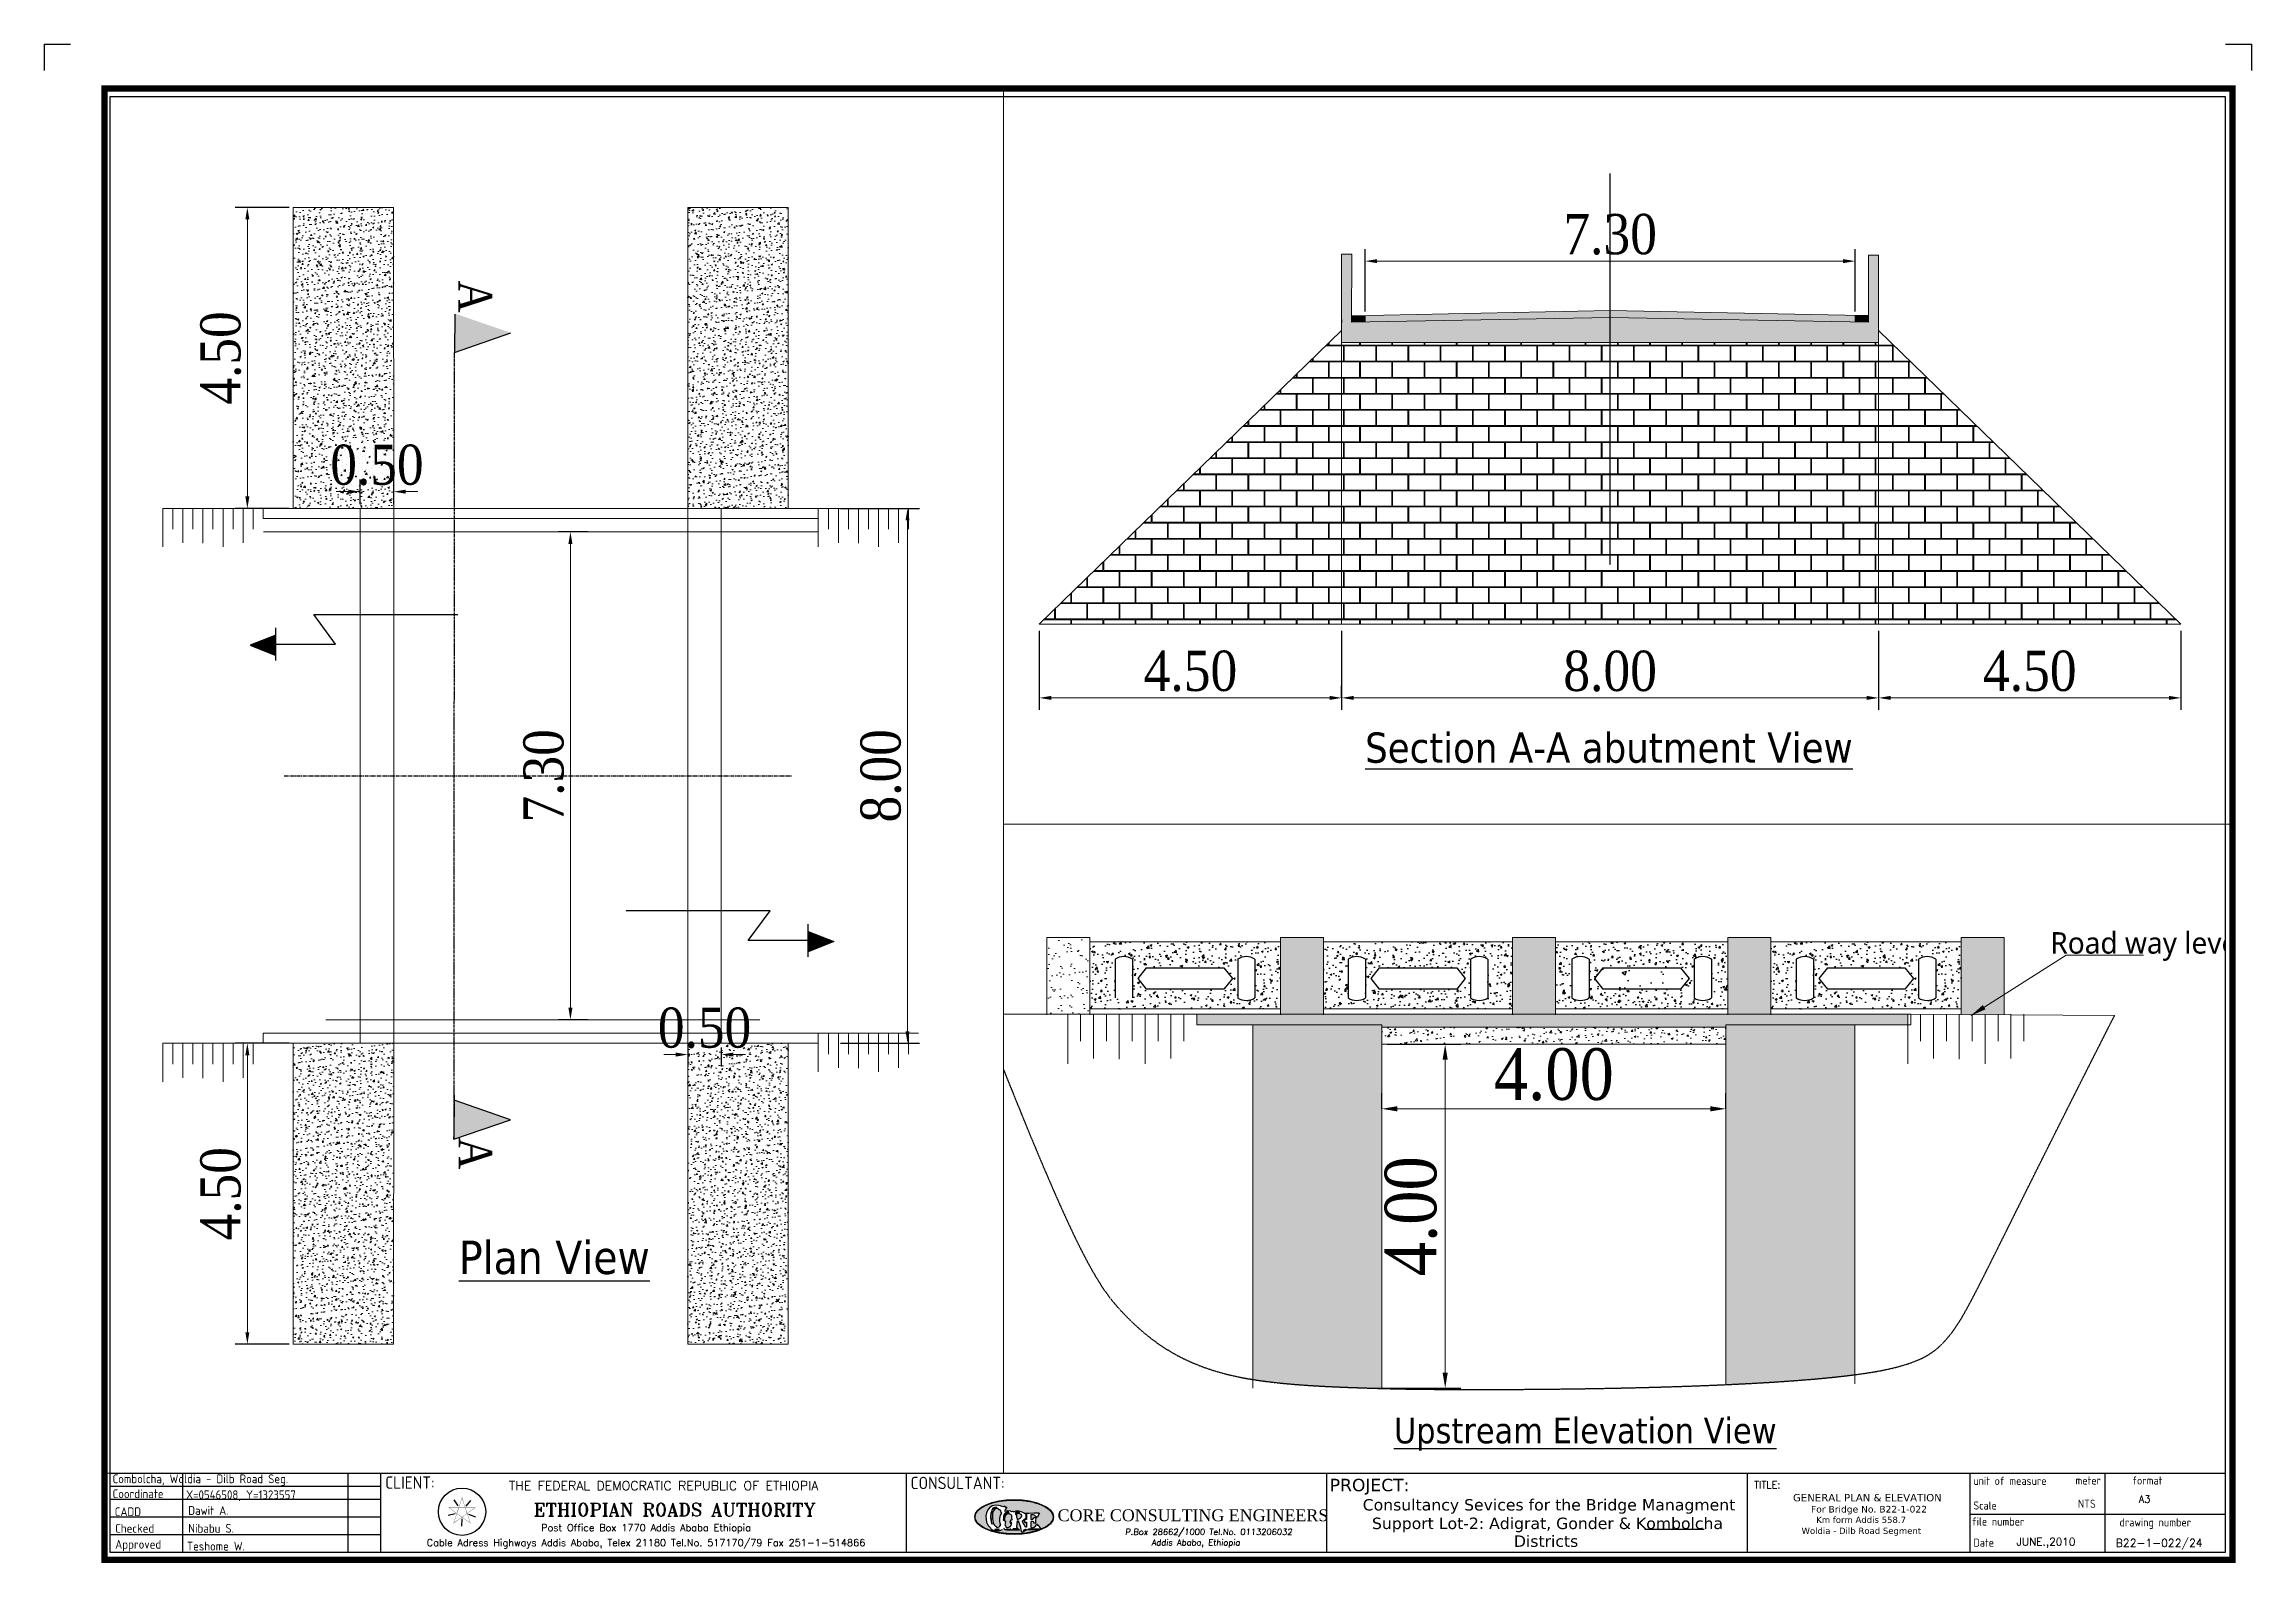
# Paper-space layout 'Layout1' of a CAD drawing. Header units: inches, sheet in millimetres. Extents: x 13 to 853, y 1 to 579.
# The model-space entities are those that its viewports show. They can reach past a viewport. Long polylines and large blocks are cut down to what shows.
import ezdxf
from ezdxf.enums import TextEntityAlignment as Align

# ---------------------------------------------------------------- set-up
doc = ezdxf.new("R2010")
doc.units = ezdxf.units.IN
doc.header["$MEASUREMENT"] = 0
doc.linetypes.add('CENTER', pattern=[2, 1.25, -0.25, 0.25, -0.25])
doc.linetypes.add('HIDDEN', pattern=[0.375, 0.25, -0.125])
for name, color, linetype in [('21', 7, 'Continuous'), ('ATTR', 45, 'Continuous'), ('BOARD-M', 7, 'Continuous'), ('BORD', 211, 'Continuous'), ('C-LOGO', 7, 'Continuous'), ('center line', 251, 'CENTER'), ('DIM', 1, 'Continuous'), ('Direction', 6, 'Continuous'), ('ERA_LOGO', 30, 'Continuous'), ('ground', 81, 'Continuous'), ('LINES', 1, 'Continuous'), ('MARK', 9, 'Continuous'), ('SUBSTR', 6, 'Continuous'), ('TEXT1', 7, 'Continuous'), ('TEXT2', 7, 'Continuous'), ('Vp', 7, 'Continuous')]:
    doc.layers.add(name, color=color, linetype=linetype)
for name, color, linetype, lineweight in [('Base', 7, 'Continuous', 0), ('dima', 7, 'Continuous', 0), ('hach', 251, 'Continuous', 0), ('hand wall', 5, 'Continuous', 9), ('hatch1', 251, 'Continuous', 0), ('text', 1, 'Continuous', 0), ('wall', 4, 'Continuous', 13)]:
    doc.layers.add(name, color=color, linetype=linetype, lineweight=lineweight)
doc.styles.add('15', font='romans.shx', dxfattribs={"height": 1.55})
doc.styles.add('25', font='ROMANS', dxfattribs={"height": 2.25})
doc.styles.add('30', font='ROMANT.SHX', dxfattribs={"height": 4})
doc.styles.add('65', font='COMPLEX.SHX', dxfattribs={"oblique": 5, "height": 2.25})
doc.styles.add('BETTY', font='verdana.ttf', dxfattribs={"height": 0.18})
doc.styles.add('ISO', font='ISO.SHX', dxfattribs={"height": 5})
doc.styles.add('SIMPLEX', font='simplex.shx', dxfattribs={"height": 0.5})
doc.styles.get("Standard").update_dxf_attribs({"font": 'GARA.TTF'})
doc.styles.add('style1', font='txt.shx', dxfattribs={"height": 0.15})
doc.dimstyles.get("Standard").update_dxf_attribs({"dimtxt": 0.35, "dimasz": 0.18, "dimexe": 0.18, "dimexo": 0.0625, "dimgap": 0.09, "dimtad": 1, "dimzin": 0, "dimdsep": 46, "dimtxsty": 'Standard', "dimcen": 0.09, "dimclrd": 253, "dimclre": 21, "dimclrt": 256, "dimadec": 0, "dimazin": 0, "dimtfac": 1, "dimtix": 1, "dimtofl": 0, "dimtmove": 0, "dimatfit": 3, "dimfxl": 1, "dimfxlon": 1, "dimtolj": 1, "dimtzin": 0, "dimlwd": -1, "dimarcsym": 0})
doc.dimstyles.new('Standard$0', dxfattribs={"dimtxt": 1.2, "dimasz": 0.5, "dimexe": 0.28, "dimexo": 0.1625, "dimgap": 0.09, "dimtad": 0, "dimzin": 0, "dimdsep": 46, "dimtxsty": 'style1', "dimblk": 'OPEN30', "dimcen": 0.09, "dimclrd": 1, "dimclre": 5, "dimclrt": 7, "dimadec": 0, "dimazin": 0, "dimtfac": 1, "dimtofl": 0, "dimtmove": 0, "dimatfit": 3, "dimfxl": 0.18, "dimfxlon": 1, "dimtolj": 1, "dimtzin": 0, "dimarcsym": 0})
pattern_1 = [(37.5, (11.02278, 0), (-0.0018898, 0.057804713), [0, -0.0456, 0, -0.051, 0, -0.04875]), (7.5, (11.02278, 0), (0.0530933, 0.08466438), [0, -0.0246, 0, -0.0411, 0, -0.01575]), (327.5, (10.98588, 0), (0.093424256, 0.000169772), [0, -0.015, 0, -0.054, 0, -0.0705]), (317.5, (10.98588, 0), (0.0901838, 0.02633027), [0, -0.0075, 0, -0.0354, 0, -0.0405])]
pattern_2 = [(50, (0, 0), (0.21517805, -0.01882564), [0.0225, -0.2475]), (355, (0, 0), (-0.0416254, 0.22565764), [0.018, -0.198]), (100.4514, (0.01793, -0.00157), (0.1735528, 0.20683186), [0.01912206, -0.2103426]), (46.1842, (0, 0.06), (0.3201723, -0.0496557), [0.03375, -0.37125]), (96.6356, (0.02668, 0.05586), (0.2803988, 0.2922354), [0.0286831, -0.3155139]), (351.1842, (0, 0.06), (0.2803986, 0.2922356), [0.027, -0.297]), (21, (0.03, 0.045), (0.1790721, -0.12078567), [0.0225, -0.2475]), (326, (0.03, 0.045), (0.0729946, 0.217545), [0.018, -0.198]), (71.4514, (0.04492, 0.03493), (0.2520668, 0.09675915), [0.01912206, -0.2103426]), (37.5, (0, 0), (0.00364796, 0.09986816), [0, -0.1956, 0, -0.201, 0, -0.19875]), (7.5, (0, 0), (0.07892086, 0.11832351), [0, -0.1146, 0, -0.1911, 0, -0.07575]), (327.5, (-0.0669, 0), (0.16014673, -0.00676646), [0, -0.075, 0, -0.234, 0, -0.3105]), (317.5, (-0.0969, 0), (0.17495585, 0.0300315), [0, -0.0975, 0, -0.1554, 0, -0.2205])]
pattern_3 = [(50, (-35.631, -0.03787), (0.21517805, -0.01882564), [0.0225, -0.2475]), (355, (-35.631, -0.03787), (-0.0416254, 0.22565764), [0.018, -0.198]), (100.4514, (-35.61307, -0.03943), (0.1735528, 0.20683186), [0.01912206, -0.2103426]), (46.1842, (-35.631, 0.02213), (0.3201723, -0.0496557), [0.03375, -0.37125]), (96.6356, (-35.60432, 0.018), (0.2803988, 0.2922354), [0.0286831, -0.3155139]), (351.1842, (-35.631, 0.02213), (0.2803986, 0.2922356), [0.027, -0.297]), (21, (-35.601, 0.00713), (0.1790721, -0.12078567), [0.0225, -0.2475]), (326, (-35.601, 0.00713), (0.0729946, 0.217545), [0.018, -0.198]), (71.4514, (-35.58607, -0.00293), (0.2520668, 0.09675915), [0.01912206, -0.2103426]), (37.5, (-35.631, -0.037865), (0.00364796, 0.09986816), [0, -0.1956, 0, -0.201, 0, -0.19875]), (7.5, (-35.631, -0.03787), (0.07892086, 0.11832351), [0, -0.1146, 0, -0.1911, 0, -0.07575]), (327.5, (-35.6979, -0.037865), (0.16014673, -0.00676646), [0, -0.075, 0, -0.234, 0, -0.3105]), (317.5, (-35.7279, -0.03787), (0.17495585, 0.0300315), [0, -0.0975, 0, -0.1554, 0, -0.2205])]

psp = doc.layouts.get("Layout1")

# ---------------------------------------------------------------- texts
at = {"layer": 'ATTR', "color": 0, "style": 'SIMPLEX'}
psp.add_attdef('JUNE.,2010', (763.41, 7.1), 'ent_date', height=2.916, dxfattribs=at)
at = {"layer": 'Base', "style": 'SIMPLEX'}
psp.add_text('A3', height=2.75, dxfattribs=at).set_placement((809.85, 23.41))
psp.add_attdef('B22-1-022/24', (801.11, 6.58), 'ent_dwgno', height=3.025, dxfattribs=at)
at = {"layer": 'C-LOGO', "color": 7, "style": '65', "oblique": 5}
for s, p in [(' P.Box 28662/1000 Tel.No. 0113206032', (455.2, 12.14)), ('Addis Ababa, Ethiopia', (451.09, 7.96))]:
    psp.add_text(s, height=2.3157, dxfattribs=at).set_placement(p, align=Align.MIDDLE)
at = {"layer": 'text', "color": 7, "insert": (398.51, 20.88), "char_height": 4.5122, "width": 166.6527, "attachment_point": 1}
psp.add_mtext('{\\fBook Antiqua|b0|i0|c0|p18;\\C0;CORE CONSULTING ENGINEERS}', dxfattribs=at)
at = {"layer": 'TEXT1', "style": 'ISO'}
for s, height, p in [('Combolcha, Woldia - Dilb Road Seg.', 3.3354, (38.92, 32.5)), ('Coordinate', 3.335, (38.92, 26.81)), ('X=0546508, Y=1323557', 3.3354, (66.88, 26.44)), ('CLIENT:', 4.709, (142.64, 31.07)), ('CONSULTANT:', 4.7085, (342.54, 30.92)), ('CADD', 3.335, (39.75, 19.97)), ('Dawit A.', 3.335, (67.71, 20.44)), ('Approved', 3.335, (39.91, 7.57)), ('Checked', 3.335, (39.91, 13.65)), ('Teshome W.', 3.335, (67.22, 6.87)), ('Nibabu S.', 3.335, (67.71, 13.65))]:
    psp.add_text(s, height=height, rotation=359.99979, dxfattribs=at).set_placement(p, align=Align.MIDDLE_LEFT)
at = {"layer": 'TEXT1', "color": 7, "style": '30'}
psp.add_text('TITLE:', height=2.712, rotation=359.99979, dxfattribs=at).set_placement((663.52, 30.22), align=Align.MIDDLE_LEFT)
at = {"layer": 'TEXT1', "style": 'ISO'}
for s, height, p in [('unit of measure', 3.0968, (746.94, 30.17)), ('meter', 3.097, (785.77, 30.32)), ('format', 3.097, (807.42, 30.31)), ('file number', 3.0968, (746.41, 14.69)), ('Scale', 3.097, (746.94, 20.79)), ('NTS', 3.097, (786.73, 21.47)), ('drawing number', 3.0968, (802.54, 14.38)), ('Date', 3.097, (746.99, 6.67))]:
    psp.add_text(s, height=height, rotation=359.99979, dxfattribs=at).set_placement(p)
at = {"layer": 'TEXT2'}
for s, height, style, p in [('THE FEDERAL DEMOCRATIC REPUBLIC OF ETHIOPIA', 3.5, '25', (248.6, 29.89)), ('ETHIOPIAN ROADS AUTHORITY', 5, '30', (252.83, 20.74)), ('Cable Adress Highways Addis Ababa, Telex 21180 Tel.No. 517170/79 Fax 251-1-514866', 2.7, '15', (241.9, 8.04)), ('Post Office Box 1770 Addis Ababa Ethiopia', 2.7, '15', (241.9, 13.56))]:
    psp.add_text(s, height=height, dxfattribs=dict(at, style=style)).set_placement(p, align=Align.MIDDLE)
at = {"layer": 'TEXT2', "style": 'BETTY'}
psp.add_text('PROJECT:', height=4.737, rotation=359.99979, dxfattribs=at).set_placement((502.07, 30.14), align=Align.MIDDLE_LEFT)
for s, height, p in [('GENERAL PLAN & ELEVATION', 2.8122, (678.3, 23.92)), ('Consultancy Sevices for the Bridge Managment', 4.3423, (514.6, 20.44)), ('Support Lot-2: Adigrat, Gonder & Kombolcha', 4.3423, (518.11, 13.38)), ('For Bridge No. B22-1-022', 2.531, (685.15, 19.67)), ('Districts', 4.342, (572.11, 6.6)), ('Woldia - Dilb Road Segment', 2.3623, (681.56, 11.53))]:
    psp.add_text(s, height=height, rotation=359.99979, dxfattribs=at).set_placement(p)
at = {"layer": 'TEXT2', "color": 1, "style": 'BETTY'}
psp.add_text('Km form Addis 558.7 ', height=2.3623, rotation=359.99979, dxfattribs=at).set_placement((687.14, 15.72))

msp = doc.modelspace()

# ---------------------------------------------------------------- texts
at = {"layer": 'hach', "char_height": 0.5, "attachment_point": 1, "rotation": 270}
for insert, width in [((20.709, 60.14), 0.45425), ((20.712, 47.32), 0.50109)]:
    msp.add_mtext('{\\fGaramond|b0|i0|c0|p18;\\C2;A}', dxfattribs=dict(at, insert=insert, width=width))
at = {"layer": 'text', "insert": (27.21, 20.07), "char_height": 0.25, "width": 5.1366, "attachment_point": 1}
msp.add_mtext('{\\fSegoe UI|b0|i0|c0|p34;Road way level}', dxfattribs=at)
at = {"layer": 'TEXT2', "attachment_point": 1}
for s, insert, char_height, width in [('{\\fTahoma|b0|i0|c0|p34;\\LPlan View}', (20.215, 45.776), 0.5, 3.29283), ('{\\fTahoma|b0|i0|c0|p34;\\LSection A-A abutment View}', (79.734, 44.399), 0.45, 9.54985), ('{\\fTahoma|b0|i0|c0|p34;\\LUpstream Elevation View}', (19.58, 14.426), 0.3, 5.19869)]:
    msp.add_mtext(s, dxfattribs=dict(at, insert=insert, char_height=char_height, width=width))

# ---------------------------------------------------------------- blocks, each defined once
blk = doc.blocks.new('A$C162A0B75')
at = {"layer": 'BOARD-M'}
h = blk.add_hatch(color=256, dxfattribs=at)
edge = h.paths.add_edge_path()
edge.add_spline(control_points=[(13.67, -8.08), (14, -7.94), (14.3, -7.79), (15.09, -7.33), (15.48, -6.98), (15.96, -6.26), (16.05, -5.88), (15.92, -5.15), (15.71, -4.78), (14.99, -4.09), (14.49, -3.77), (13.25, -3.22), (12.52, -3), (10.92, -2.68), (10.05, -2.58), (8.3, -2.53), (7.41, -2.57), (5.72, -2.79), (4.93, -2.97), (3.53, -3.43), (2.92, -3.72), (1.99, -4.37), (1.66, -4.73), (1.38, -5.31), (1.33, -5.53), (1.33, -5.74), (1.33, -6.11), (1.48, -6.48), (2.08, -7.19), (2.53, -7.53), (3.67, -8.11), (4.36, -8.36), (5.9, -8.73), (6.75, -8.85), (8.49, -8.96), (9.39, -8.95), (11.1, -8.78), (11.93, -8.63), (12.89, -8.36), (13.11, -8.29), (13.33, -8.21)], knot_values=[2.317063, 2.317063, 2.317063, 2.317063, 2.500513, 2.500513, 2.85773, 2.85773, 3.214946, 3.214946, 3.572162, 3.572162, 3.929378, 3.929378, 4.286594, 4.286594, 4.643811, 4.643811, 5.001027, 5.001027, 5.358243, 5.358243, 5.715459, 5.715459, 6.072675, 6.072675, 6.283185, 6.283185, 6.283185, 6.640402, 6.640402, 6.997618, 6.997618, 7.354834, 7.354834, 7.71205, 7.71205, 8.069266, 8.069266, 8.426482, 8.426482, 8.537797, 8.537797, 8.537797, 8.537797], degree=3, periodic=0)
edge.add_line((13.33, -8.21), (13.19, -8.19))
edge.add_line((13.19, -8.19), (12.82, -8.19))
edge.add_line((12.82, -8.19), (11.56, -8.22))
edge.add_line((11.56, -8.22), (11.07, -8.19))
edge.add_line((11.07, -8.19), (10.26, -8.59))
edge.add_line((10.26, -8.59), (10.1, -8.6))
edge.add_line((10.1, -8.6), (10.07, -8.52))
edge.add_line((10.07, -8.52), (10.03, -8.46))
edge.add_line((10.03, -8.46), (9.97, -8.16))
edge.add_line((9.97, -8.16), (9.91, -7.71))
edge.add_line((9.91, -7.71), (9.69, -7.05))
edge.add_line((9.69, -7.05), (9.59, -6.74))
edge.add_line((9.59, -6.74), (9.53, -6.71))
edge.add_line((9.53, -6.71), (9.33, -6.76))
edge.add_line((9.33, -6.76), (9.24, -6.75))
edge.add_line((9.24, -6.75), (9.18, -6.76))
edge.add_line((9.18, -6.76), (9.17, -6.97))
edge.add_line((9.17, -6.97), (9.14, -7.63))
edge.add_line((9.14, -7.63), (9.15, -7.69))
edge.add_line((9.15, -7.69), (9.63, -8.15))
edge.add_line((9.63, -8.15), (9.63, -8.22))
edge.add_line((9.63, -8.22), (9.22, -8.23))
edge.add_line((9.22, -8.23), (8.68, -8.2))
edge.add_line((8.68, -8.2), (8.12, -8.24))
edge.add_line((8.12, -8.24), (7.85, -8.25))
edge.add_line((7.85, -8.25), (7.63, -8.25))
edge.add_line((7.63, -8.25), (7.38, -8.24))
edge.add_line((7.38, -8.24), (7.17, -8.17))
edge.add_line((7.17, -8.17), (6.99, -8.13))
edge.add_line((6.99, -8.13), (6.82, -7.99))
edge.add_line((6.82, -7.99), (6.77, -7.9))
edge.add_line((6.77, -7.9), (6.7, -7.83))
edge.add_line((6.7, -7.83), (6.45, -8.08))
edge.add_line((6.45, -8.08), (5.99, -8.29))
edge.add_line((5.99, -8.29), (5.48, -8.34))
edge.add_line((5.48, -8.34), (5.01, -8.31))
edge.add_line((5.01, -8.31), (4.75, -8.22))
edge.add_line((4.75, -8.22), (4.37, -8.03))
edge.add_line((4.37, -8.03), (4.19, -7.8))
edge.add_line((4.19, -7.8), (3.76, -7.37))
edge.add_line((3.76, -7.37), (3.47, -6.73))
edge.add_line((3.47, -6.73), (3.37, -6.18))
edge.add_line((3.37, -6.18), (3.36, -5.55))
edge.add_line((3.36, -5.55), (3.49, -4.93))
edge.add_line((3.49, -4.93), (3.72, -4.38))
edge.add_line((3.72, -4.38), (4.02, -3.99))
edge.add_line((4.02, -3.99), (4.54, -3.64))
edge.add_line((4.54, -3.64), (5.2, -3.5))
edge.add_line((5.2, -3.5), (5.71, -3.55))
edge.add_line((5.71, -3.55), (6.08, -3.65))
edge.add_line((6.08, -3.65), (6.54, -3.81))
edge.add_line((6.54, -3.81), (6.94, -3.73))
edge.add_line((6.94, -3.73), (6.95, -3.87))
edge.add_line((6.95, -3.87), (7.08, -3.81))
edge.add_line((7.08, -3.81), (7.23, -3.89))
edge.add_line((7.23, -3.89), (7.21, -4.01))
edge.add_line((7.21, -4.01), (6.99, -4.31))
edge.add_line((6.99, -4.31), (6.9, -4.55))
edge.add_line((6.9, -4.55), (6.86, -4.63))
edge.add_line((6.86, -4.63), (7.15, -4.55))
edge.add_line((7.15, -4.55), (7.45, -4.51))
edge.add_line((7.45, -4.51), (7.9, -4.56))
edge.add_line((7.9, -4.56), (8.17, -4.68))
edge.add_line((8.17, -4.68), (8.25, -4.75))
edge.add_line((8.25, -4.75), (8.25, -4.68))
edge.add_line((8.25, -4.68), (8.41, -4.67))
edge.add_line((8.41, -4.67), (8.49, -4.71))
edge.add_line((8.49, -4.71), (8.5, -4.75))
edge.add_line((8.5, -4.75), (8.74, -4.71))
edge.add_line((8.74, -4.71), (9.08, -4.6))
edge.add_line((9.08, -4.6), (9.5, -4.58))
edge.add_line((9.5, -4.58), (9.92, -4.68))
edge.add_line((9.92, -4.68), (10.14, -4.75))
edge.add_line((10.14, -4.75), (10.45, -4.92))
edge.add_line((10.45, -4.92), (10.59, -5.01))
edge.add_line((10.59, -5.01), (11.41, -4.99))
edge.add_line((11.41, -4.99), (12.4, -4.95))
edge.add_line((12.4, -4.95), (13, -4.95))
edge.add_line((13, -4.95), (13.27, -4.95))
edge.add_line((13.27, -4.95), (13.32, -4.96))
edge.add_line((13.32, -4.96), (13.34, -5.02))
edge.add_line((13.34, -5.02), (13.44, -5.01))
edge.add_line((13.44, -5.01), (12.98, -5.82))
edge.add_line((12.98, -5.82), (12.83, -5.72))
edge.add_line((12.83, -5.72), (12.66, -5.57))
edge.add_line((12.66, -5.57), (12.55, -5.47))
edge.add_line((12.55, -5.47), (12.42, -5.37))
edge.add_line((12.42, -5.37), (12.24, -5.32))
edge.add_line((12.24, -5.32), (12.11, -5.33))
edge.add_line((12.11, -5.33), (11.91, -5.33))
edge.add_line((11.91, -5.33), (11.84, -5.33))
edge.add_line((11.84, -5.33), (11.82, -6.23))
edge.add_line((11.82, -6.23), (12.16, -6.21))
edge.add_line((12.16, -6.21), (12.4, -5.9))
edge.add_line((12.4, -5.9), (12.47, -5.81))
edge.add_line((12.47, -5.81), (12.73, -5.86))
edge.add_line((12.73, -5.86), (12.72, -6.49))
edge.add_line((12.72, -6.49), (12.72, -6.9))
edge.add_line((12.72, -6.9), (12.6, -6.96))
edge.add_line((12.6, -6.96), (12.25, -6.62))
edge.add_line((12.25, -6.62), (11.82, -6.64))
edge.add_line((11.82, -6.64), (11.81, -7.64))
edge.add_line((11.81, -7.64), (11.83, -7.73))
edge.add_line((11.83, -7.73), (12.05, -7.77))
edge.add_line((12.05, -7.77), (12.46, -7.67))
edge.add_line((12.46, -7.67), (12.73, -7.41))
edge.add_line((12.73, -7.41), (12.83, -7.19))
edge.add_line((12.83, -7.19), (12.9, -7.09))
edge.add_line((12.9, -7.09), (13.03, -7.11))
edge.add_line((13.03, -7.11), (13.05, -7.16))
edge.add_line((13.05, -7.16), (13.04, -7.26))
edge.add_line((13.04, -7.26), (13.15, -7.26))
edge.add_line((13.15, -7.26), (13.21, -7.21))
edge.add_line((13.21, -7.21), (13.31, -7.46))
edge.add_line((13.31, -7.46), (13.52, -7.69))
edge.add_line((13.52, -7.69), (13.68, -7.88))
edge.add_line((13.68, -7.88), (13.72, -7.98))
edge.add_line((13.72, -7.98), (13.67, -8.08))
h.paths.add_polyline_path([(5.22, -4.02), (5.32, -4), (5.34, -3.93), (5.32, -3.9), (5.06, -3.92), (4.83, -4.01), (4.61, -4.21), (4.48, -4.45), (4.38, -4.72), (4.25, -5.09), (4.22, -5.46), (4.21, -5.91), (4.25, -6.26), (4.32, -6.63), (4.46, -7), (4.54, -7.12), (4.57, -7.06), (4.49, -6.85), (4.41, -6.59), (4.38, -6.23), (4.34, -5.8), (4.36, -5.29), (4.44, -4.88), (4.55, -4.55), (4.62, -4.34), (4.75, -4.2), (4.9, -4.08), (5.05, -4.05)], flags=17)
h.paths.add_polyline_path([(6.12, -5.4), (6.27, -5.16), (6.32, -5.06), (6.34, -5.03), (6.28, -4.97), (6.25, -5.02), (6.02, -4.39), (5.86, -4.39), (5.72, -4.28), (5.51, -4.14), (5.26, -4.14), (4.98, -4.31), (4.77, -4.58), (4.62, -5.04), (4.57, -5.42), (4.59, -6.03), (4.66, -6.55), (4.8, -7.01), (4.96, -7.25), (5.15, -7.46), (5.26, -7.55), (5.33, -7.6), (5.34, -7.66), (5.34, -7.73), (5.52, -7.73), (5.84, -7.59), (6, -7.45), (6.12, -7.3), (6.17, -7.3), (6.02, -6.89), (5.96, -6.51), (5.98, -6.04), (6.03, -5.68)], flags=17)
h.paths.add_polyline_path([(8.19, -5.84), (8.15, -5.37), (8, -5.21), (7.81, -5.12), (7.53, -5.06), (7.34, -5.12), (7.14, -5.27), (6.99, -5.57), (6.89, -6.08), (6.87, -6.47), (6.94, -6.52), (7.04, -6.5), (7.11, -6.59), (7.07, -6.98), (6.99, -7.32), (7.03, -7.35), (7.19, -7.61), (7.31, -7.76), (7.47, -7.76), (7.67, -7.72), (7.86, -7.57), (8.03, -7.36), (8.14, -7.09), (8.17, -6.93), (8.11, -6.91), (7.98, -6.93), (7.93, -6.85), (8.08, -6.81), (8.09, -6.74), (8.02, -6.68), (7.89, -6.74), (7.86, -6.69), (7.92, -6.55), (7.98, -6.42), (7.98, -6.34), (8.08, -6.34), (8.23, -6.33), (8.22, -6.21)], flags=17)
h.paths.add_polyline_path([(7.08, -5.04), (7.25, -4.96), (7.36, -4.95), (7.5, -4.94), (7.64, -4.95), (7.73, -4.96), (7.7, -4.89), (7.66, -4.86), (7.48, -4.86), (7.32, -4.85), (7.07, -4.94), (6.92, -5.06), (6.75, -5.33), (6.68, -5.64), (6.64, -5.86), (6.64, -6.05), (6.63, -6.26), (6.65, -6.37), (6.69, -6.33), (6.7, -6.25), (6.71, -6.09), (6.74, -5.82), (6.77, -5.61), (6.84, -5.34), (6.94, -5.18)], flags=17)
h.paths.add_polyline_path([(5.72, -8.13), (5.82, -8.09), (5.87, -8.09), (5.87, -8.06), (5.85, -8.04), (5.78, -8.04), (5.72, -8.04), (5.68, -8.07), (5.65, -8.09), (5.58, -8.1), (5.52, -8.09), (5.43, -8.1), (5.34, -8.1), (5.27, -8.1), (5.23, -8.1), (5.15, -8.09), (5.1, -8.09), (5.04, -8.09), (5.03, -8.14), (5.07, -8.14), (5.21, -8.14), (5.28, -8.15), (5.39, -8.15), (5.49, -8.16), (5.55, -8.16), (5.62, -8.15)], flags=17)
h.paths.add_polyline_path([(9.22, -8.01), (9.15, -7.96), (9.03, -7.96), (8.88, -7.97), (8.69, -7.98), (8.57, -7.98), (8.5, -7.98), (8.45, -8.03), (8.4, -8.06), (8.41, -8.1), (8.5, -8.09), (8.68, -8.09), (8.89, -8.09), (9.07, -8.1), (9.18, -8.11), (9.25, -8.1)], flags=17)
h.paths.add_polyline_path([(7.76, -8.09), (7.87, -8.08), (7.92, -8.07), (7.99, -8.02), (8.04, -8), (8, -7.98), (7.98, -7.98), (7.95, -7.99), (7.9, -8.01), (7.85, -8.02), (7.76, -8.04), (7.64, -8.05), (7.51, -8.05), (7.41, -8.04), (7.32, -8.06), (7.24, -8.04), (7.19, -8.06), (7.19, -8.07), (7.22, -8.09), (7.31, -8.09), (7.37, -8.11), (7.47, -8.11), (7.54, -8.11), (7.56, -8.11), (7.59, -8.11), (7.66, -8.11)], flags=17)
h.paths.add_polyline_path([(9.48, -6.49), (9.43, -6.5), (9.38, -6.5), (9.31, -6.5), (9.24, -6.5), (9.21, -6.54), (9.2, -6.59), (9.23, -6.61), (9.25, -6.59), (9.27, -6.56), (9.31, -6.54), (9.37, -6.54), (9.43, -6.54), (9.47, -6.54)], flags=17)
h.paths.add_polyline_path([(10.1, -5.57), (10.1, -5.36), (10.02, -5.27), (9.92, -5.27), (9.84, -5.22), (9.76, -5.15), (9.66, -5.08), (9.52, -5.08), (9.42, -5.11), (9.28, -5.11), (9.17, -5.11), (9.13, -5.15), (9.13, -5.32), (9.13, -5.53), (9.14, -5.76), (9.15, -5.92), (9.21, -6.01), (9.21, -6.13), (9.21, -6.21), (9.41, -6.18), (9.69, -6.05), (9.86, -5.91), (10, -5.77)], flags=17)
h.paths.add_polyline_path([(9.64, -4.89), (9.49, -4.88), (9.33, -4.88), (9.19, -4.88), (9.05, -4.91), (8.98, -4.92), (8.93, -4.96), (8.93, -5.11), (8.92, -5.22), (8.93, -5.28), (8.98, -5.25), (8.98, -5.16), (8.98, -5.04), (9.01, -4.98), (9.14, -4.95), (9.3, -4.95), (9.46, -4.95), (9.56, -4.96), (9.65, -4.99), (9.68, -5), (9.7, -4.94)], flags=17)
h.paths.add_polyline_path([(11, -6.75), (10.98, -6.71), (10.93, -6.73), (10.86, -6.75), (10.75, -6.79), (10.66, -6.79), (10.65, -6.71), (10.68, -6.66), (10.68, -6.62), (10.63, -6.63), (10.59, -6.66), (10.55, -6.64), (10.53, -6.54), (10.54, -6.47), (10.58, -6.44), (10.65, -6.35), (10.78, -6.27), (10.86, -6.22), (10.94, -6.23), (11.01, -6.23), (11.02, -6.19), (11.02, -5.56), (11.01, -5.24), (10.98, -5.22), (10.92, -5.19), (10.85, -5.18), (10.83, -5.21), (10.85, -5.26), (10.89, -5.31), (10.93, -5.39), (10.93, -5.6), (10.91, -5.8), (10.85, -5.96), (10.75, -6.07), (10.64, -6.18), (10.5, -6.31), (10.35, -6.42), (10.25, -6.44), (10.24, -6.49), (10.24, -6.55), (10.24, -6.63), (10.28, -6.74), (10.38, -6.91), (10.53, -7.14), (10.71, -7.41), (10.83, -7.57), (10.96, -7.66), (11.01, -7.66)], flags=17)
h.paths.add_polyline_path([(10.75, -8.13), (10.89, -8.09), (10.87, -8.05), (10.84, -8.05), (10.77, -8.07), (10.67, -8.11), (10.57, -8.15), (10.51, -8.2), (10.42, -8.25), (10.36, -8.29), (10.4, -8.31), (10.46, -8.29), (10.52, -8.24), (10.6, -8.19), (10.7, -8.16)], flags=17)
h.paths.add_polyline_path([(13.42, -7.98), (13.27, -7.98), (12.98, -7.99), (12.62, -7.99), (12.31, -7.97), (12, -7.98), (11.61, -7.98), (11.39, -7.99), (11.38, -8.03), (11.4, -8.06), (11.62, -8.04), (12, -8.05), (12.28, -8.04), (12.57, -8.04), (12.86, -8.04), (13.16, -8.04), (13.32, -8.04), (13.43, -8.04)], flags=17)
for points in [[(6.94, -3.73), (6.54, -3.81), (6.08, -3.65), (5.71, -3.55), (5.2, -3.5), (4.54, -3.64), (4.02, -3.99), (3.72, -4.38), (3.49, -4.93), (3.36, -5.55), (3.37, -6.18), (3.47, -6.73), (3.76, -7.37), (4.19, -7.8), (4.37, -8.03), (4.75, -8.22), (5.01, -8.31), (5.48, -8.34), (5.99, -8.29), (6.45, -8.08)], [(6.02, -4.39), (5.86, -4.39), (5.72, -4.28), (5.51, -4.14), (5.26, -4.14), (4.98, -4.31), (4.77, -4.58), (4.62, -5.04), (4.57, -5.42), (4.59, -6.03), (4.66, -6.55), (4.8, -7.01), (4.96, -7.25), (5.15, -7.46), (5.26, -7.55), (5.33, -7.6), (5.34, -7.66), (5.34, -7.73), (5.52, -7.73), (5.84, -7.59), (6, -7.45), (6.12, -7.3), (6.17, -7.3), (6.02, -6.89), (5.96, -6.51), (5.98, -6.04), (6.03, -5.68), (6.12, -5.4), (6.27, -5.16), (6.32, -5.06), (6.34, -5.03), (6.28, -4.97)], [(6.94, -3.73), (6.95, -3.87), (7.08, -3.81), (7.23, -3.89), (7.21, -4.01), (6.99, -4.31), (6.9, -4.55), (6.86, -4.63), (7.15, -4.55), (7.45, -4.51), (7.9, -4.56), (8.17, -4.68), (8.25, -4.75), (8.25, -4.68), (8.41, -4.67), (8.49, -4.71), (8.5, -4.75), (8.74, -4.71), (9.08, -4.6), (9.5, -4.58), (9.92, -4.68), (10.14, -4.75), (10.45, -4.92), (10.59, -5.01), (11.41, -4.99), (12.4, -4.95), (13, -4.95), (13.27, -4.95), (13.32, -4.96), (13.34, -5.02), (13.44, -5.01), (12.98, -5.82), (12.83, -5.72), (12.66, -5.57), (12.55, -5.47), (12.42, -5.37), (12.24, -5.32), (12.11, -5.33), (11.91, -5.33), (11.84, -5.33), (11.82, -6.23), (12.16, -6.21), (12.4, -5.9), (12.47, -5.81), (12.73, -5.86), (12.72, -6.49), (12.72, -6.9), (12.6, -6.96), (12.25, -6.62), (11.82, -6.64), (11.81, -7.64), (11.83, -7.73), (12.05, -7.77), (12.46, -7.67), (12.73, -7.41), (12.83, -7.19), (12.9, -7.09), (13.03, -7.11), (13.05, -7.16), (13.04, -7.26), (13.15, -7.26), (13.21, -7.21), (13.31, -7.46), (13.52, -7.69), (13.68, -7.88), (13.67, -8.08), (13.53, -8.14), (13.33, -8.19), (12.82, -8.19), (11.56, -8.22), (11.07, -8.19), (10.26, -8.59), (10.1, -8.6), (10.07, -8.52), (10.03, -8.46), (9.97, -8.16), (9.91, -7.71), (9.69, -7.05), (9.59, -6.74), (9.53, -6.71), (9.33, -6.76), (9.24, -6.75), (9.18, -6.76), (9.17, -6.97), (9.14, -7.63), (9.15, -7.69), (9.63, -8.15), (9.63, -8.22), (9.22, -8.23), (8.68, -8.2), (8.12, -8.24), (7.85, -8.25), (7.63, -8.25), (7.38, -8.24), (7.17, -8.17), (6.99, -8.13), (6.82, -7.99), (6.77, -7.9), (6.7, -7.83), (6.7, -7.83)], [(6.02, -4.39), (6.25, -5.02), (6.28, -4.97)]]:
    blk.add_lwpolyline(points, dxfattribs=at)
for points in [[(5.32, -4), (5.34, -3.93), (5.32, -3.9), (5.06, -3.92), (4.83, -4.01), (4.61, -4.21), (4.48, -4.45), (4.38, -4.72), (4.25, -5.09), (4.22, -5.46), (4.21, -5.91), (4.25, -6.26), (4.32, -6.63), (4.46, -7), (4.54, -7.12), (4.57, -7.06), (4.49, -6.85), (4.41, -6.59), (4.38, -6.23), (4.34, -5.8), (4.36, -5.29), (4.44, -4.88), (4.55, -4.55), (4.62, -4.34), (4.75, -4.2), (4.9, -4.08), (5.05, -4.05), (5.22, -4.02)], [(5.04, -8.09), (5.03, -8.14), (5.07, -8.14), (5.21, -8.14), (5.28, -8.15), (5.39, -8.15), (5.49, -8.16), (5.55, -8.16), (5.62, -8.15), (5.72, -8.13), (5.82, -8.09), (5.87, -8.09), (5.87, -8.06), (5.85, -8.04), (5.78, -8.04), (5.72, -8.04), (5.68, -8.07), (5.65, -8.09), (5.58, -8.1), (5.52, -8.09), (5.43, -8.1), (5.34, -8.1), (5.27, -8.1), (5.23, -8.1), (5.15, -8.09), (5.1, -8.09)], [(6.65, -6.37), (6.69, -6.33), (6.7, -6.25), (6.71, -6.09), (6.74, -5.82), (6.77, -5.61), (6.84, -5.34), (6.94, -5.18), (7.08, -5.04), (7.25, -4.96), (7.36, -4.95), (7.5, -4.94), (7.64, -4.95), (7.73, -4.96), (7.7, -4.89), (7.66, -4.86), (7.48, -4.86), (7.32, -4.85), (7.07, -4.94), (6.92, -5.06), (6.75, -5.33), (6.68, -5.64), (6.64, -5.86), (6.64, -6.05), (6.63, -6.26)], [(6.99, -7.32), (7.07, -6.98), (7.11, -6.59), (7.04, -6.5), (6.94, -6.52), (6.87, -6.47), (6.89, -6.08), (6.99, -5.57), (7.14, -5.27), (7.34, -5.12), (7.53, -5.06), (7.81, -5.12), (8, -5.21), (8.15, -5.37), (8.19, -5.84), (8.22, -6.21), (8.23, -6.33), (8.08, -6.34), (7.98, -6.34), (7.98, -6.42), (7.92, -6.55), (7.86, -6.69), (7.89, -6.74), (8.02, -6.68), (8.09, -6.74), (8.08, -6.81), (7.93, -6.85), (7.98, -6.93), (8.11, -6.91), (8.17, -6.93), (8.14, -7.09), (8.03, -7.36), (7.86, -7.57), (7.67, -7.72), (7.47, -7.76), (7.31, -7.76), (7.19, -7.61), (7.03, -7.35), (6.99, -7.32)], [(8, -7.98), (8.04, -8), (7.99, -8.02), (7.92, -8.07), (7.87, -8.08), (7.76, -8.09), (7.66, -8.11), (7.59, -8.11), (7.56, -8.11), (7.54, -8.11), (7.47, -8.11), (7.37, -8.11), (7.31, -8.09), (7.22, -8.09), (7.19, -8.07), (7.19, -8.06), (7.24, -8.04), (7.32, -8.06), (7.41, -8.04), (7.51, -8.05), (7.64, -8.05), (7.76, -8.04), (7.85, -8.02), (7.9, -8.01), (7.95, -7.99), (7.98, -7.98)], [(9.25, -8.1), (9.22, -8.01), (9.15, -7.96), (9.03, -7.96), (8.88, -7.97), (8.69, -7.98), (8.57, -7.98), (8.5, -7.98), (8.45, -8.03), (8.4, -8.06), (8.41, -8.1), (8.5, -8.09), (8.68, -8.09), (8.89, -8.09), (9.07, -8.1), (9.18, -8.11)], [(9.68, -5), (9.7, -4.94), (9.64, -4.89), (9.49, -4.88), (9.33, -4.88), (9.19, -4.88), (9.05, -4.91), (8.98, -4.92), (8.93, -4.96), (8.93, -5.11), (8.92, -5.22), (8.93, -5.28), (8.98, -5.25), (8.98, -5.16), (8.98, -5.04), (9.01, -4.98), (9.14, -4.95), (9.3, -4.95), (9.46, -4.95), (9.56, -4.96), (9.65, -4.99)], [(9.21, -6.21), (9.41, -6.18), (9.69, -6.05), (9.86, -5.91), (10, -5.77), (10.1, -5.57), (10.1, -5.36), (10.02, -5.27), (9.92, -5.27), (9.84, -5.22), (9.76, -5.15), (9.66, -5.08), (9.52, -5.08), (9.42, -5.11), (9.28, -5.11), (9.17, -5.11), (9.13, -5.15), (9.13, -5.32), (9.13, -5.53), (9.14, -5.76), (9.15, -5.92), (9.21, -6.01), (9.21, -6.13)], [(9.23, -6.61), (9.2, -6.59), (9.21, -6.54), (9.24, -6.5), (9.31, -6.5), (9.38, -6.5), (9.43, -6.5), (9.48, -6.49), (9.48, -6.49), (9.47, -6.54), (9.43, -6.54), (9.37, -6.54), (9.31, -6.54), (9.27, -6.56), (9.25, -6.59)], [(10.83, -5.21), (10.85, -5.18), (10.92, -5.19), (10.98, -5.22), (11.01, -5.24), (11.02, -5.56), (11.02, -6.19), (11.01, -6.23), (10.94, -6.23), (10.86, -6.22), (10.78, -6.27), (10.65, -6.35), (10.58, -6.44), (10.54, -6.47), (10.53, -6.54), (10.55, -6.64), (10.59, -6.66), (10.63, -6.63), (10.68, -6.62), (10.68, -6.66), (10.65, -6.71), (10.66, -6.79), (10.75, -6.79), (10.86, -6.75), (10.93, -6.73), (10.98, -6.71), (11, -6.75), (11.01, -7.66), (10.96, -7.66), (10.83, -7.57), (10.71, -7.41), (10.53, -7.14), (10.38, -6.91), (10.28, -6.74), (10.24, -6.63), (10.24, -6.55), (10.24, -6.49), (10.25, -6.44), (10.35, -6.42), (10.5, -6.31), (10.64, -6.18), (10.75, -6.07), (10.85, -5.96), (10.91, -5.8), (10.93, -5.6), (10.93, -5.39), (10.89, -5.31), (10.85, -5.26)], [(10.89, -8.09), (10.75, -8.13), (10.7, -8.16), (10.6, -8.19), (10.52, -8.24), (10.46, -8.29), (10.4, -8.31), (10.36, -8.29), (10.42, -8.25), (10.51, -8.2), (10.57, -8.15), (10.67, -8.11), (10.77, -8.07), (10.84, -8.05), (10.87, -8.05)], [(13.42, -7.98), (13.43, -8.04), (13.32, -8.04), (13.16, -8.04), (12.86, -8.04), (12.57, -8.04), (12.28, -8.04), (12, -8.05), (11.62, -8.04), (11.4, -8.06), (11.38, -8.03), (11.39, -7.99), (11.61, -7.98), (12, -7.98), (12.31, -7.97), (12.62, -7.99), (12.98, -7.99), (13.27, -7.98)]]:
    blk.add_lwpolyline(points, close=True, dxfattribs=at)
blk.add_ellipse((8.67, -5.74), major_axis=(-7.42, 0), ratio=0.442178, dxfattribs=at)
blk.add_open_spline([(1.33, -5.74), (1.33, -6.11), (1.48, -6.48), (2.08, -7.19), (2.53, -7.53), (3.67, -8.11), (4.36, -8.36), (5.9, -8.73), (6.75, -8.85), (8.49, -8.96), (9.39, -8.95), (11.1, -8.78), (11.93, -8.63), (13.4, -8.21), (14.05, -7.94), (15.09, -7.33), (15.48, -6.98), (15.96, -6.26), (16.05, -5.88), (15.92, -5.15), (15.71, -4.78), (14.99, -4.09), (14.49, -3.77), (13.25, -3.22), (12.52, -3), (10.92, -2.68), (10.05, -2.58), (8.3, -2.53), (7.41, -2.57), (5.72, -2.79), (4.93, -2.97), (3.53, -3.43), (2.92, -3.72), (1.99, -4.37), (1.66, -4.73), (1.38, -5.31), (1.33, -5.53), (1.33, -5.74)], degree=3, knots=[0, 0, 0, 0, 0.357216, 0.357216, 0.714432, 0.714432, 1.071649, 1.071649, 1.428865, 1.428865, 1.786081, 1.786081, 2.143297, 2.143297, 2.500513, 2.500513, 2.85773, 2.85773, 3.214946, 3.214946, 3.572162, 3.572162, 3.929378, 3.929378, 4.286594, 4.286594, 4.643811, 4.643811, 5.001027, 5.001027, 5.358243, 5.358243, 5.715459, 5.715459, 6.072675, 6.072675, 6.283185, 6.283185, 6.283185, 6.283185], dxfattribs=at)
blk = doc.blocks.new('*D6')
at = {"layer": 'Defpoints', "color": 0}
for p in [(19.44, 18.016), (23.439, 18.016), (23.439, 18.016)]:
    blk.add_point(p, dxfattribs=at)
at = {"layer": 'dima', "color": 21, "lineweight": -2}
for p, q in [((19.44, 18.016), (19.44, 18.196)), ((23.439, 18.016), (23.439, 18.196))]:
    blk.add_line(p, q, dxfattribs=at)
at = {"layer": 'dima', "color": 253}
blk.add_line((19.62, 18.016), (23.259, 18.016), dxfattribs=at)
for points in [[(19.62, 18.046), (19.62, 17.986), (19.44, 18.016)], [(23.259, 18.046), (23.259, 17.986), (23.439, 18.016)]]:
    blk.add_solid(points, dxfattribs=at)
at = {"layer": 'dima', "insert": (21.439, 18.413), "char_height": 0.6, "attachment_point": 5}
blk.add_mtext('\\A1;4.00', dxfattribs=at)
blk = doc.blocks.new('*D7')
at = {"layer": 'Defpoints', "color": 0}
for p in [(19.44, 18.766), (19.24, 14.768), (20.176, 14.768)]:
    blk.add_point(p, dxfattribs=at)
at = {"layer": 'dima', "color": 21, "lineweight": -2}
for p, q in [((19.502, 18.766), (20.356, 18.766)), ((19.302, 14.768), (20.356, 14.768))]:
    blk.add_line(p, q, dxfattribs=at)
at = {"layer": 'dima', "color": 253}
blk.add_line((20.176, 18.586), (20.176, 14.948), dxfattribs=at)
for points in [[(20.146, 18.586), (20.206, 18.586), (20.176, 18.766)], [(20.146, 14.948), (20.206, 14.948), (20.176, 14.768)]]:
    blk.add_solid(points, dxfattribs=at)
at = {"layer": 'dima', "insert": (19.78, 16.767), "char_height": 0.6, "attachment_point": 5, "rotation": 90}
blk.add_mtext('\\A1;4.00', dxfattribs=at)
blk = doc.blocks.new('*D9')
at = {"layer": 'Defpoints', "color": 0}
for p in [(87.035, 51.423), (79.733, 50.612), (87.035, 50.613)]:
    blk.add_point(p, dxfattribs=at)
at = {"layer": 'dima', "color": 21, "lineweight": -2}
for p, q in [((79.733, 50.675), (79.733, 51.603)), ((87.035, 50.675), (87.035, 51.603))]:
    blk.add_line(p, q, dxfattribs=at)
at = {"layer": 'dima', "color": 253}
blk.add_line((79.913, 51.423), (86.855, 51.423), dxfattribs=at)
for points in [[(79.913, 51.453), (79.913, 51.393), (79.733, 51.423)], [(86.855, 51.453), (86.855, 51.393), (87.035, 51.423)]]:
    blk.add_solid(points, dxfattribs=at)
at = {"layer": 'dima', "insert": (83.384, 51.82), "char_height": 0.6, "attachment_point": 5}
blk.add_mtext('\\A1;7.30', dxfattribs=at)
blk = doc.blocks.new('*D10')
at = {"layer": 'Defpoints', "color": 0}
for p in [(74.881, 46.011), (79.384, 44.915), (79.384, 44.915)]:
    blk.add_point(p, dxfattribs=at)
at = {"layer": 'dima', "color": 21, "lineweight": -2}
for p, q in [((74.881, 45.915), (74.881, 44.735)), ((79.384, 44.915), (79.384, 45.095))]:
    blk.add_line(p, q, dxfattribs=at)
at = {"layer": 'dima', "color": 253}
blk.add_line((75.061, 44.915), (79.204, 44.915), dxfattribs=at)
for points in [[(75.061, 44.945), (75.061, 44.885), (74.881, 44.915)], [(79.204, 44.945), (79.204, 44.885), (79.384, 44.915)]]:
    blk.add_solid(points, dxfattribs=at)
at = {"layer": 'dima', "insert": (77.132, 45.312), "char_height": 0.6, "attachment_point": 5}
blk.add_mtext('\\A1;4.50', dxfattribs=at)
blk = doc.blocks.new('*D11')
at = {"layer": 'Defpoints', "color": 0}
for p in [(79.384, 50.211), (87.384, 50.211), (87.384, 44.915)]:
    blk.add_point(p, dxfattribs=at)
at = {"layer": 'dima', "color": 21, "lineweight": -2}
for p, q in [((79.384, 45.915), (79.384, 44.735)), ((87.384, 45.915), (87.384, 44.735))]:
    blk.add_line(p, q, dxfattribs=at)
at = {"layer": 'dima', "color": 253}
blk.add_line((79.564, 44.915), (87.204, 44.915), dxfattribs=at)
for points in [[(79.564, 44.945), (79.564, 44.885), (79.384, 44.915)], [(87.204, 44.945), (87.204, 44.885), (87.384, 44.915)]]:
    blk.add_solid(points, dxfattribs=at)
at = {"layer": 'dima', "insert": (83.384, 45.311), "char_height": 0.6, "attachment_point": 5}
blk.add_mtext('\\A1;8.00', dxfattribs=at)
blk = doc.blocks.new('*D12')
at = {"layer": 'Defpoints', "color": 0}
for p in [(91.887, 46.011), (87.384, 44.915), (91.887, 44.915)]:
    blk.add_point(p, dxfattribs=at)
at = {"layer": 'dima', "color": 21, "lineweight": -2}
for p, q in [((91.887, 45.915), (91.887, 44.735)), ((87.384, 44.915), (87.384, 44.735))]:
    blk.add_line(p, q, dxfattribs=at)
at = {"layer": 'dima', "color": 253}
blk.add_line((87.564, 44.915), (91.707, 44.915), dxfattribs=at)
for points in [[(87.564, 44.945), (87.564, 44.885), (87.384, 44.915)], [(91.707, 44.945), (91.707, 44.885), (91.887, 44.915)]]:
    blk.add_solid(points, dxfattribs=at)
at = {"layer": 'dima', "insert": (89.635, 45.312), "char_height": 0.6, "attachment_point": 5}
blk.add_mtext('\\A1;4.50', dxfattribs=at)
blk = doc.blocks.new('*D18')
at = {"layer": 'Defpoints', "color": 0}
for p in [(19.24, 56.98), (18.74, 56.729), (19.24, 56.729)]:
    blk.add_point(p, dxfattribs=at)
at = {"layer": 'dima', "color": 253}
for p, q in [((18.56, 56.98), (18.38, 56.98)), ((19.42, 56.98), (19.6, 56.98))]:
    blk.add_line(p, q, dxfattribs=at)
at = {"layer": 'dima', "color": 21, "lineweight": -2}
for p, q in [((18.74, 56.791), (18.74, 57.16)), ((19.24, 56.791), (19.24, 57.16))]:
    blk.add_line(p, q, dxfattribs=at)
at = {"layer": 'dima', "color": 253}
for points in [[(18.56, 57.01), (18.56, 56.95), (18.74, 56.98)], [(19.42, 57.01), (19.42, 56.95), (19.24, 56.98)]]:
    blk.add_solid(points, dxfattribs=at)
at = {"layer": 'dima', "insert": (18.99, 57.377), "char_height": 0.6, "attachment_point": 5}
blk.add_mtext('\\A1;0.50', dxfattribs=at)
blk = doc.blocks.new('*D21')
at = {"layer": 'Defpoints', "color": 0}
for p in [(23.639, 48.729), (24.139, 48.729), (24.139, 48.559)]:
    blk.add_point(p, dxfattribs=at)
at = {"layer": 'dima', "color": 253}
for p, q in [((23.459, 48.559), (23.279, 48.559)), ((24.319, 48.559), (24.499, 48.559))]:
    blk.add_line(p, q, dxfattribs=at)
at = {"layer": 'dima', "color": 21, "lineweight": -2}
for p, q in [((23.639, 48.666), (23.639, 48.379)), ((24.139, 48.666), (24.139, 48.379))]:
    blk.add_line(p, q, dxfattribs=at)
at = {"layer": 'dima', "color": 253}
for points in [[(23.459, 48.589), (23.459, 48.529), (23.639, 48.559)], [(24.319, 48.589), (24.319, 48.529), (24.139, 48.559)]]:
    blk.add_solid(points, dxfattribs=at)
at = {"layer": 'dima', "insert": (23.889, 48.956), "char_height": 0.6, "attachment_point": 5}
blk.add_mtext('\\A1;0.50', dxfattribs=at)
blk = doc.blocks.new('*D24')
at = {"layer": 'Defpoints', "color": 0}
for p in [(17.738, 48.729), (17.052, 44.225), (17.738, 44.225)]:
    blk.add_point(p, dxfattribs=at)
at = {"layer": 'dima', "color": 21, "lineweight": -2}
for p, q in [((17.676, 48.729), (16.872, 48.729)), ((17.676, 44.225), (16.872, 44.225))]:
    blk.add_line(p, q, dxfattribs=at)
at = {"layer": 'dima', "color": 253}
blk.add_line((17.052, 48.549), (17.052, 44.405), dxfattribs=at)
for points in [[(17.022, 48.549), (17.082, 48.549), (17.052, 48.729)], [(17.022, 44.405), (17.082, 44.405), (17.052, 44.225)]]:
    blk.add_solid(points, dxfattribs=at)
at = {"layer": 'dima', "insert": (16.655, 46.477), "char_height": 0.6, "attachment_point": 5, "rotation": 90}
blk.add_mtext('\\A1;4.50', dxfattribs=at)
blk = doc.blocks.new('*D25')
at = {"layer": 'Defpoints', "color": 0}
for p in [(21.883, 56.377), (22.205, 56.377), (22.205, 49.08)]:
    blk.add_point(p, dxfattribs=at)
at = {"layer": 'dima', "color": 21, "lineweight": -2}
for p, q in [((22.142, 56.377), (21.703, 56.377)), ((22.142, 49.08), (21.703, 49.08))]:
    blk.add_line(p, q, dxfattribs=at)
at = {"layer": 'dima', "color": 253}
blk.add_line((21.883, 49.26), (21.883, 56.197), dxfattribs=at)
for points in [[(21.853, 56.197), (21.913, 56.197), (21.883, 56.377)], [(21.853, 49.26), (21.913, 49.26), (21.883, 49.08)]]:
    blk.add_solid(points, dxfattribs=at)
at = {"layer": 'dima', "insert": (21.486, 52.729), "char_height": 0.6, "attachment_point": 5, "rotation": 90}
blk.add_mtext('\\A1;7.30', dxfattribs=at)
blk = doc.blocks.new('*D26')
at = {"layer": 'Defpoints', "color": 0}
for p in [(17.052, 61.232), (17.738, 61.232), (17.738, 56.729)]:
    blk.add_point(p, dxfattribs=at)
at = {"layer": 'dima', "color": 21, "lineweight": -2}
for p, q in [((17.676, 61.232), (16.872, 61.232)), ((17.676, 56.729), (16.872, 56.729))]:
    blk.add_line(p, q, dxfattribs=at)
at = {"layer": 'dima', "color": 253}
blk.add_line((17.052, 56.909), (17.052, 61.052), dxfattribs=at)
for points in [[(17.022, 61.052), (17.082, 61.052), (17.052, 61.232)], [(17.022, 56.909), (17.082, 56.909), (17.052, 56.729)]]:
    blk.add_solid(points, dxfattribs=at)
at = {"layer": 'dima', "insert": (16.655, 58.98), "char_height": 0.6, "attachment_point": 5, "rotation": 90}
blk.add_mtext('\\A1;4.50', dxfattribs=at)
blk = doc.blocks.new('*D27')
at = {"layer": 'Defpoints', "color": 0}
for p in [(25.59, 56.729), (25.59, 48.729), (26.924, 48.729)]:
    blk.add_point(p, dxfattribs=at)
at = {"layer": 'dima', "color": 21, "lineweight": -2}
for p, q in [((25.924, 56.729), (27.104, 56.729)), ((25.924, 48.729), (27.104, 48.729))]:
    blk.add_line(p, q, dxfattribs=at)
at = {"layer": 'dima', "color": 253}
blk.add_line((26.924, 56.549), (26.924, 48.909), dxfattribs=at)
for points in [[(26.894, 56.549), (26.954, 56.549), (26.924, 56.729)], [(26.894, 48.909), (26.954, 48.909), (26.924, 48.729)]]:
    blk.add_solid(points, dxfattribs=at)
at = {"layer": 'dima', "insert": (26.527, 52.729), "char_height": 0.6, "attachment_point": 5, "rotation": 90}
blk.add_mtext('\\A1;8.00', dxfattribs=at)

# ---------------------------------------------------------------- dimensions: what is measured, and where the dimension line sits
at = {"layer": 'dima'}
for base, p1, p2, angle, picture, middle in [((17.052, 61.232), (17.738, 56.729), (17.738, 61.232), 270, '*D26', (16.655, 58.98)), ((26.924, 48.729), (25.59, 56.729), (25.59, 48.729), 90, '*D27', (26.527, 52.729)), ((21.883, 56.377), (22.205, 49.08), (22.205, 56.377), 90, '*D25', (21.486, 52.729)), ((17.052, 44.225), (17.738, 48.729), (17.738, 44.225), 90, '*D24', (16.655, 46.477)), ((20.176, 14.768), (19.44, 18.766), (19.24, 14.768), 90, '*D7', (19.78, 16.767))]:
    dim = msp.add_linear_dim(base=base, p1=p1, p2=p2, angle=angle, dimstyle='Standard$0', override={"dimtxt": 0.6, "dimasz": 0.18, "dimexe": 0.18, "dimexo": 0.0625, "dimtad": 1, "dimtxsty": 'Standard', "dimclrd": 253, "dimclre": 21, "dimclrt": 256, "dimtix": 1, "dimtmove": 1, "dimfxl": 1, "dimlwd": 65535}, dxfattribs=at)
    dim.commit()
    dim.dimension.update_dxf_attribs({"geometry": picture, "text_midpoint": middle})
for base, p1, p2, picture, middle in [((19.24, 56.98), (18.74, 56.729), (19.24, 56.729), '*D18', (18.99, 57.377)), ((87.035, 51.423), (79.733, 50.612), (87.035, 50.613), '*D9', (83.384, 51.82)), ((87.384, 44.915), (79.384, 50.211), (87.384, 50.211), '*D11', (83.384, 45.311)), ((24.139, 48.559), (23.639, 48.729), (24.139, 48.729), '*D21', (23.889, 48.956)), ((79.384, 44.915), (74.881, 46.011), (79.384, 44.915), '*D10', (77.132, 45.312)), ((91.887, 44.915), (87.384, 44.915), (91.887, 46.011), '*D12', (89.635, 45.312)), ((23.439, 18.016), (19.44, 18.016), (23.439, 18.016), '*D6', (21.439, 18.413))]:
    dim = msp.add_linear_dim(base=base, p1=p1, p2=p2, dimstyle='Standard$0', override={"dimtxt": 0.6, "dimasz": 0.18, "dimexe": 0.18, "dimexo": 0.0625, "dimtad": 1, "dimtxsty": 'Standard', "dimclrd": 253, "dimclre": 21, "dimclrt": 256, "dimtix": 1, "dimtmove": 1, "dimfxl": 1, "dimlwd": 65535}, dxfattribs=at)
    dim.commit()
    dim.dimension.update_dxf_attribs({"geometry": picture, "text_midpoint": middle})

# ---------------------------------------------------------------- hatches: boundary and pattern name
h = msp.add_hatch()
h.set_pattern_fill('AR-CONC', color=256, scale=0.03, style=0)
h.set_pattern_definition([(50, (-43.54668, -0.03787), (0.21517805, -0.01882564), [0.0225, -0.2475]), (355, (-43.54668, -0.03787), (-0.0416254, 0.22565764), [0.018, -0.198]), (100.4514, (-43.52875, -0.03943), (0.1735528, 0.20683186), [0.01912206, -0.2103426]), (46.1842, (-43.54668, 0.02213), (0.3201723, -0.0496557), [0.03375, -0.37125]), (96.6356, (-43.52, 0.018), (0.2803988, 0.2922354), [0.0286831, -0.3155139]), (351.1842, (-43.54668, 0.02213), (0.2803986, 0.2922356), [0.027, -0.297]), (21, (-43.51668, 0.00713), (0.1790721, -0.12078567), [0.0225, -0.2475]), (326, (-43.51668, 0.00713), (0.0729946, 0.217545), [0.018, -0.198]), (71.4514, (-43.50176, -0.00293), (0.2520668, 0.09675915), [0.01912206, -0.2103426]), (37.5, (-43.54668, -0.037865), (0.00364796, 0.09986816), [0, -0.1956, 0, -0.201, 0, -0.19875]), (7.5, (-43.54668, -0.03787), (0.07892086, 0.11832351), [0, -0.1146, 0, -0.1911, 0, -0.07575]), (327.5, (-43.61358, -0.037865), (0.16014673, -0.00676646), [0, -0.075, 0, -0.234, 0, -0.3105]), (317.5, (-43.64358, -0.03787), (0.17495585, 0.0300315), [0, -0.0975, 0, -0.1554, 0, -0.2205])])
h.paths.add_polyline_path([(18.26, 19.957), (16.044, 19.957), (16.044, 19.179), (18.26, 19.179)])
h.paths.add_polyline_path([(17.602, 19.656), (17.702, 19.531), (17.602, 19.406), (16.702, 19.406), (16.602, 19.531), (16.702, 19.656)], flags=16)
h.paths.add_polyline_path([(16.54, 19.756), (16.54, 19.306, -0.294474), (16.34, 19.306), (16.34, 19.756, -0.294474)], flags=16)
h.paths.add_polyline_path([(17.764, 19.756, -0.294474), (17.964, 19.756), (17.964, 19.306, -0.294474), (17.764, 19.306)], flags=16)
h = msp.add_hatch()
h.set_pattern_fill('AR-CONC', color=256, scale=0.07, style=0)
h.set_pattern_definition([(50, (-35.631, -0.03787), (0.502082, -0.0439265), [0.0525, -0.5775]), (355, (-35.631, -0.03787), (-0.097126, 0.5265345), [0.042, -0.462]), (100.4514, (-35.58916, -0.04153), (0.4049566, 0.4826077), [0.044618, -0.4907995]), (46.1842, (-35.631, 0.10213), (0.747069, -0.1158633), [0.07875, -0.86625]), (96.6356, (-35.56874, 0.0925), (0.654264, 0.6818825), [0.066927, -0.736199]), (351.1842, (-35.631, 0.1021), (0.654263, 0.681883), [0.063, -0.693]), (21, (-35.561, 0.06713), (0.417835, -0.2818332), [0.0525, -0.5775]), (326, (-35.561, 0.06713), (0.1703207, 0.507605), [0.042, -0.462]), (71.4514, (-35.5262, 0.04365), (0.588156, 0.2257713), [0.044618, -0.4907995]), (37.5, (-35.631, -0.03787), (0.0085119, 0.2330257), [0, -0.4564, 0, -0.469, 0, -0.46375]), (7.5, (-35.631, -0.03787), (0.1841487, 0.2760882), [0, -0.2674, 0, -0.4459, 0, -0.17675]), (327.5, (-35.7871, -0.03787), (0.3736757, -0.0157884), [0, -0.175, 0, -0.546, 0, -0.7245]), (317.5, (-35.8571, -0.03787), (0.4082303, 0.0700735), [0, -0.2275, 0, -0.3626, 0, -0.5145])])
h.paths.add_polyline_path([(21.91, 19.531), (22.01, 19.406), (22.91, 19.406), (23.01, 19.531), (22.91, 19.656), (22.01, 19.656)], flags=17)
h.paths.add_polyline_path([(17.633, 19.154), (17.633, 19.96), (18.06, 19.96), (18.06, 19.154)], flags=9)
h = msp.add_hatch()
h.set_pattern_fill('AR-CONC', color=256, scale=0.03, style=0)
h.set_pattern_definition(pattern_3)
h.paths.add_polyline_path([(18.76, 19.957), (18.76, 19.179), (20.96, 19.179), (20.96, 19.957)])
h.paths.add_polyline_path([(20.31, 19.656), (20.41, 19.531), (20.31, 19.406), (19.41, 19.406), (19.31, 19.531), (19.41, 19.656)], flags=16)
h.paths.add_polyline_path([(19.248, 19.756), (19.248, 19.306, -0.294474), (19.048, 19.306), (19.048, 19.756, -0.294474)], flags=16)
h.paths.add_polyline_path([(20.471, 19.756, -0.294474), (20.671, 19.756), (20.671, 19.306, -0.294474), (20.471, 19.306)], flags=16)
h = msp.add_hatch()
h.set_pattern_fill('AR-CONC', color=256, scale=0.03, style=0)
h.set_pattern_definition(pattern_3)
h.paths.add_polyline_path([(21.46, 19.957), (21.46, 19.179), (23.46, 19.179), (23.46, 19.957)])
h.paths.add_polyline_path([(21.91, 19.531), (22.01, 19.656), (22.91, 19.656), (23.01, 19.531), (22.91, 19.406), (22.01, 19.406)], flags=16)
h.paths.add_polyline_path([(21.648, 19.756, -0.294474), (21.848, 19.756), (21.848, 19.306, -0.294474), (21.648, 19.306)], flags=16)
h.paths.add_polyline_path([(23.071, 19.756, -0.294474), (23.271, 19.756), (23.271, 19.306, -0.294474), (23.071, 19.306)], flags=16)
h = msp.add_hatch()
h.set_pattern_fill('AR-CONC', color=256, scale=0.03, style=0)
h.set_pattern_definition(pattern_3)
h.paths.add_polyline_path([(26.175, 19.957), (23.96, 19.957), (23.96, 19.179), (26.175, 19.179)])
h.paths.add_polyline_path([(25.518, 19.656), (25.618, 19.531), (25.518, 19.406), (24.618, 19.406), (24.518, 19.531), (24.618, 19.656)], flags=16)
h.paths.add_polyline_path([(24.456, 19.756), (24.456, 19.306, -0.294474), (24.256, 19.306), (24.256, 19.756, -0.294474)], flags=16)
h.paths.add_polyline_path([(25.679, 19.756, -0.294474), (25.879, 19.756), (25.879, 19.306, -0.294474), (25.679, 19.306)], flags=16)
at = {"layer": 'dima'}
h = msp.add_hatch(dxfattribs=at)
h.set_pattern_fill('AR-CONC', scale=0.03, style=0)
h.set_pattern_definition(pattern_2)
h.paths.add_polyline_path([(19.238, 61.232), (17.738, 61.232), (17.738, 56.729), (19.24, 56.729)])
h = msp.add_hatch(dxfattribs=at)
h.set_pattern_fill('AR-CONC', scale=0.03, style=0)
h.set_pattern_definition(pattern_2)
h.paths.add_polyline_path([(25.14, 61.232), (23.64, 61.232), (23.639, 56.729), (25.14, 56.729)])
h = msp.add_hatch(dxfattribs=at)
h.set_pattern_fill('AR-SAND', scale=0.03, style=0)
h.set_pattern_definition(pattern_1)
h.paths.add_polyline_path([(79.533, 50.512), (79.535, 51.527), (79.384, 51.527), (79.384, 50.211), (83.384, 50.211), (83.384, 50.585)])
h = msp.add_hatch(dxfattribs=at)
h.set_pattern_fill('AR-SAND', scale=0.03, style=0)
h.set_pattern_definition(pattern_1)
h.paths.add_polyline_path([(87.384, 51.511), (87.235, 51.511), (87.235, 50.514), (83.384, 50.585), (83.384, 50.211), (87.384, 50.211)])
h = msp.add_hatch(color=1, dxfattribs=at)
h.set_gradient(color1=(230, 134, 25), one_color=1, tint=1, name='INVSPHERICAL')
h.paths.add_polyline_path([(79.384, 50.579), (79.384, 50.509), (79.385, 50.509)])
h = msp.add_hatch(color=7, dxfattribs=at)
h.set_gradient(color1=(245, 10, 57), one_color=1, tint=1)
h.paths.add_polyline_path([(79.533, 50.608), (79.533, 50.512), (79.733, 50.516), (79.733, 50.612)])
h = msp.add_hatch(color=7, dxfattribs=at)
h.set_gradient(color1=(10, 34, 245), one_color=1, tint=1, name='SPHERICAL')
h.paths.add_polyline_path([(79.733, 50.612), (79.733, 50.516), (83.384, 50.585), (83.384, 50.685)])
h = msp.add_hatch(color=7, dxfattribs=at)
h.set_gradient(color1=(10, 34, 245), one_color=1, tint=1, name='SPHERICAL')
h.paths.add_polyline_path([(87.035, 50.613), (83.384, 50.685), (83.384, 50.585), (87.035, 50.518)])
h = msp.add_hatch(color=7, dxfattribs=at)
h.set_gradient(color1=(245, 10, 57), one_color=1, tint=1)
h.paths.add_polyline_path([(87.132, 50.611), (87.035, 50.613), (87.035, 50.518), (87.235, 50.514), (87.235, 50.611)])
h = msp.add_hatch(dxfattribs=at)
h.set_pattern_fill('AR-B816C', scale=0.03, angle=-1e-14, style=0)
h.paths.add_polyline_path([(79.384, 50.39), (74.881, 46.011), (79.384, 46.011)])
h = msp.add_hatch(dxfattribs=at)
h.set_pattern_fill('AR-B816C', scale=0.03, angle=-1e-14, style=0)
h.paths.add_polyline_path([(87.384, 50.39), (87.384, 46.011), (91.887, 46.011)])
h = msp.add_hatch(dxfattribs=at)
h.set_pattern_fill('AR-B816C', scale=0.03, style=0)
h.set_pattern_definition([(360, (11.02278, 0), (0.24, 0.24), [0.46875, -0.01125]), (360, (10.78278, 0.01125), (0.24, 0.24), [0.46875, -0.01125]), (90, (11.02278, 0), (-0.24, 0.24), [-0.25125, 0.22875]), (90, (11.01153, 0), (-0.24, 0.24), [-0.25125, 0.22875])])
h.paths.add_polyline_path([(79.384, 50.211), (79.384, 46.011), (87.384, 46.011), (87.384, 50.211)])
h = msp.add_hatch(dxfattribs=at)
h.set_pattern_fill('AR-CONC', scale=0.03, style=0)
h.set_pattern_definition(pattern_2)
h.paths.add_polyline_path([(19.24, 48.729), (17.738, 48.729), (17.738, 44.225), (19.238, 44.225)])
h = msp.add_hatch(dxfattribs=at)
h.set_pattern_fill('AR-CONC', scale=0.03, style=0)
h.set_pattern_definition(pattern_2)
h.paths.add_polyline_path([(25.14, 48.729), (23.639, 48.729), (23.64, 44.225), (25.14, 44.225)])
h = msp.add_hatch(dxfattribs=at)
h.set_pattern_fill('AR-CONC', scale=0.03, style=0)
h.set_pattern_definition(pattern_2)
h.paths.add_polyline_path([(25.552, 19.115), (17.288, 19.115), (17.288, 18.991), (19.44, 18.991), (19.44, 18.966), (23.439, 18.966), (23.439, 18.991), (25.065, 18.991), (25.552, 18.991)])
h = msp.add_hatch(dxfattribs=at)
h.set_pattern_fill('AR-SAND', scale=0.05, style=0)
edge = h.paths.add_edge_path()
edge.add_line((19.44, 18.991), (17.94, 18.991))
edge.add_line((17.94, 18.991), (17.94, 14.868))
edge.add_spline(control_points=[(17.94, 14.868), (18.34, 14.804), (18.958, 14.78), (19.35, 14.767), (19.44, 14.764)], knot_values=[3.451721, 3.451721, 3.451721, 3.451721, 4.470606, 4.787339, 4.787339, 4.787339, 4.787339], degree=3, periodic=0)
edge.add_line((19.44, 14.764), (19.44, 18.991))
h = msp.add_hatch(dxfattribs=at)
h.set_pattern_fill('AR-SAND', scale=0.05, style=0)
edge = h.paths.add_edge_path()
edge.add_line((24.939, 18.991), (23.439, 18.991))
edge.add_line((23.439, 18.991), (23.439, 14.809))
edge.add_spline(control_points=[(23.439, 14.809), (24.011, 14.835), (24.541, 14.872), (24.939, 14.924)], knot_values=[7.484603, 7.484603, 7.484603, 7.484603, 8.437475, 8.437475, 8.437475, 8.437475], degree=3, periodic=0)
edge.add_line((24.939, 14.924), (24.939, 18.991))
h = msp.add_hatch(dxfattribs=at)
h.set_pattern_fill('AR-CONC', scale=0.03, style=0)
h.set_pattern_definition(pattern_2)
h.paths.add_polyline_path([(23.439, 18.966), (19.44, 18.966), (19.44, 18.766), (23.439, 18.766)])
at = {"layer": 'hach'}
h = msp.add_hatch(dxfattribs=at)
h.set_pattern_fill('AR-SAND', color=256, scale=0.098, style=0)
h.paths.add_polyline_path([(16.044, 20.007), (15.544, 20.007), (15.544, 19.115), (16.044, 19.115)])
h = msp.add_hatch(dxfattribs=at)
h.set_pattern_fill('AR-SAND', color=256, scale=0.098, style=0)
h.set_pattern_definition([(37.5, (18.2597, 19.10706), (-0.0061733, 0.1888287), [0, -0.14896, 0, -0.1666, 0, -0.15925]), (7.5, (18.2597, 19.10706), (0.173438, 0.27657), [0, -0.08036, 0, -0.13426, 0, -0.05145]), (327.5, (18.13916, 19.10706), (0.305186, 0.0005546), [0, -0.049, 0, -0.1764, 0, -0.2303]), (317.5, (18.13916, 19.10706), (0.2946004, 0.086012), [0, -0.0245, 0, -0.11564, 0, -0.1323])])
h.paths.add_polyline_path([(18.26, 19.107), (18.76, 19.107), (18.76, 20.007), (18.26, 20.007)])
h.paths.add_polyline_path([(20.96, 19.107), (21.46, 19.107), (21.46, 20.007), (20.96, 20.007)])
h.paths.add_polyline_path([(23.96, 20.007), (23.46, 20.007), (23.46, 19.107), (23.96, 19.107)])
h.paths.add_polyline_path([(26.675, 20.007), (26.175, 20.007), (26.175, 19.107), (26.675, 19.107)])
h.paths.add_polyline_path([(17.633, 19.154), (17.633, 19.96), (18.06, 19.96), (18.06, 19.154)], flags=9)
at = {"layer": 'text'}
h = msp.add_hatch(color=256, dxfattribs=at)
h.set_gradient(color1=(0, 0, 255), one_color=1, tint=1)
h.paths.add_polyline_path([(20.151, 59.646), (20.15, 59.064), (20.994, 59.355)])
h = msp.add_hatch(color=256, dxfattribs=at)
h.set_gradient(color1=(0, 0, 255), one_color=1, tint=1)
h.paths.add_polyline_path([(17.476, 54.531), (17.477, 54.834), (17.094, 54.684)])
h = msp.add_hatch(color=256, dxfattribs=at)
h.set_gradient(color1=(0, 0, 255), one_color=1, tint=1)
h.paths.add_polyline_path([(25.82, 50.249), (25.438, 50.399), (25.439, 50.096)])
h = msp.add_hatch(color=256, dxfattribs=at)
h.set_gradient(color1=(0, 0, 255), one_color=1, tint=1)
h.paths.add_polyline_path([(20.143, 47.876), (20.142, 47.294), (20.987, 47.585)])

# ---------------------------------------------------------------- linework, layer by layer
for p, q in [((16.34, 19.756), (16.34, 19.306)), ((16.54, 19.756), (16.54, 19.306)), ((16.702, 19.656), (16.602, 19.531)), ((16.602, 19.531), (16.702, 19.406)), ((16.702, 19.656), (17.602, 19.656)), ((17.602, 19.656), (17.702, 19.531)), ((17.702, 19.531), (17.602, 19.406)), ((17.764, 19.756), (17.764, 19.306)), ((17.964, 19.756), (17.964, 19.306)), ((19.048, 19.756), (19.048, 19.306)), ((19.248, 19.756), (19.248, 19.306)), ((19.41, 19.656), (19.31, 19.531)), ((19.31, 19.531), (19.41, 19.406)), ((19.41, 19.656), (20.31, 19.656)), ((20.31, 19.656), (20.41, 19.531)), ((20.41, 19.531), (20.31, 19.406)), ((20.471, 19.756), (20.471, 19.306)), ((20.671, 19.756), (20.671, 19.306)), ((21.648, 19.756), (21.648, 19.306)), ((21.848, 19.756), (21.848, 19.306)), ((22.01, 19.656), (21.91, 19.531)), ((21.91, 19.531), (22.01, 19.406)), ((22.01, 19.656), (22.91, 19.656)), ((22.91, 19.656), (23.01, 19.531)), ((23.01, 19.531), (22.91, 19.406)), ((23.071, 19.756), (23.071, 19.306)), ((23.271, 19.756), (23.271, 19.306)), ((24.256, 19.756), (24.256, 19.306)), ((24.456, 19.756), (24.456, 19.306)), ((24.618, 19.656), (24.518, 19.531)), ((24.518, 19.531), (24.618, 19.406)), ((24.618, 19.656), (25.518, 19.656)), ((25.518, 19.656), (25.618, 19.531)), ((25.618, 19.531), (25.518, 19.406)), ((25.679, 19.756), (25.679, 19.306)), ((25.879, 19.756), (25.879, 19.306)), ((17.602, 19.406), (16.702, 19.406)), ((20.31, 19.406), (19.41, 19.406)), ((22.91, 19.406), (22.01, 19.406)), ((25.518, 19.406), (24.618, 19.406))]:
    msp.add_line(p, q)
for centre, start, end in [((16.44, 19.601), 57.1833, 122.8167), ((17.864, 19.601), 57.1833, 122.8167), ((19.148, 19.601), 57.1833, 122.8167), ((20.571, 19.601), 57.1833, 122.8167), ((21.748, 19.601), 57.1833, 122.8167), ((23.171, 19.601), 57.1833, 122.8167), ((24.356, 19.601), 57.1833, 122.8167), ((25.779, 19.601), 57.1833, 122.8167), ((17.864, 19.461), 237.1833, 302.8167), ((19.148, 19.461), 237.1833, 302.8167), ((20.571, 19.461), 237.1833, 302.8167), ((21.748, 19.461), 237.1833, 302.8167), ((23.171, 19.461), 237.1833, 302.8167), ((24.356, 19.461), 237.1833, 302.8167), ((25.779, 19.461), 237.1833, 302.8167)]:
    msp.add_arc(centre, 0.185, start, end)
at = {"layer": 'center line', "color": 5, "linetype": 'CENTER', "ltscale": 18}
msp.add_line((20.142, 47.294), (20.151, 59.064), dxfattribs=at)
at = {"layer": 'center line', "ltscale": 30}
msp.add_line((17.602, 52.729), (25.188, 52.729), dxfattribs=at)
at = {"layer": 'center line'}
msp.add_line((83.384, 46.898), (83.384, 52.729), dxfattribs=at)
at = {"layer": 'dima', "color": 4}
for p, q in [((19.238, 61.232), (17.738, 61.232)), ((17.738, 61.232), (17.738, 56.729)), ((19.24, 56.729), (19.238, 61.232)), ((23.639, 56.729), (23.64, 61.232)), ((23.64, 61.232), (25.14, 61.232)), ((25.14, 61.232), (25.14, 56.729)), ((17.288, 56.729), (17.288, 56.58)), ((25.59, 56.729), (25.59, 56.558)), ((17.288, 56.58), (25.59, 56.58)), ((87.382, 51.511), (87.235, 51.511)), ((87.235, 51.511), (87.235, 50.514)), ((17.288, 48.878), (25.59, 48.878)), ((17.288, 48.729), (17.288, 48.878)), ((25.59, 48.729), (25.59, 48.878)), ((17.738, 44.225), (17.738, 48.729)), ((19.24, 48.729), (19.238, 44.225)), ((23.639, 48.729), (23.64, 44.225)), ((25.14, 44.225), (25.14, 48.729)), ((19.238, 44.225), (17.738, 44.225)), ((23.64, 44.225), (25.14, 44.225)), ((17.288, 19.115), (17.288, 18.991)), ((25.59, 19.115), (25.59, 18.991))]:
    msp.add_line(p, q, dxfattribs=at)
at = {"layer": 'dima', "color": 7}
for p, q in [((17.291, 56.377), (25.59, 56.377)), ((79.384, 50.211), (87.384, 50.211)), ((18.223, 49.08), (24.716, 49.08))]:
    msp.add_line(p, q, dxfattribs=at)
at = {"layer": 'Direction', "color": 6, "linetype": 'Continuous', "ltscale": 10}
for p, q in [((17.476, 54.454), (17.477, 54.944)), ((25.439, 50.02), (25.438, 50.509))]:
    msp.add_line(p, q, dxfattribs=at)
at = {"layer": 'Direction', "color": 6, "linetype": 'Continuous'}
for p, q in [((18.372, 54.698), (18.046, 55.143)), ((18.046, 55.143), (20.199, 55.143)), ((17.349, 54.7), (18.372, 54.698)), ((24.869, 50.708), (22.716, 50.708)), ((24.543, 50.263), (24.869, 50.708)), ((25.566, 50.265), (24.543, 50.263))]:
    msp.add_line(p, q, dxfattribs=at)
at = {"layer": 'Direction', "color": 4, "linetype": 'Continuous', "ltscale": 10}
for p, q in [((17.477, 54.834), (17.094, 54.684)), ((17.094, 54.684), (17.476, 54.531)), ((25.438, 50.399), (25.82, 50.249)), ((25.82, 50.249), (25.439, 50.096))]:
    msp.add_line(p, q, dxfattribs=at)
at = {"layer": 'ground', "linetype": 'HIDDEN', "ltscale": 20}
msp.add_open_spline([(14.789, 19.115), (15.876, 16.337), (16.415, 15.536), (17.406, 14.842), (19.24, 14.768), (20.356, 14.74), (25.383, 14.77), (26.223, 15.495), (26.323, 15.885), (27.956, 19.1)], degree=3, knots=[0, 0, 0, 0, 1.584764, 3.350775, 4.470606, 5.443114, 8.647282, 10.152407, 13.616732, 13.616732, 13.616732, 13.616732], dxfattribs=at)
at = {"layer": 'hand wall'}
for p, q in [((16.044, 19.957), (18.26, 19.957)), ((18.76, 19.957), (20.96, 19.957)), ((21.46, 19.957), (23.46, 19.957)), ((23.96, 19.957), (26.175, 19.957)), ((16.044, 19.179), (18.26, 19.179)), ((18.76, 19.179), (20.96, 19.179)), ((21.46, 19.179), (23.46, 19.179)), ((23.96, 19.179), (26.175, 19.179))]:
    msp.add_line(p, q, dxfattribs=at)
at = {"layer": 'hatch1'}
for p, q in [((17.288, 56.729), (15.788, 56.729)), ((15.788, 56.729), (15.788, 56.153)), ((15.788, 56.729), (15.788, 56.249)), ((15.938, 56.729), (15.938, 56.417)), ((16.088, 56.729), (16.088, 56.213)), ((16.238, 56.729), (16.238, 56.417)), ((16.388, 56.729), (16.388, 56.207)), ((16.538, 56.729), (16.538, 56.417)), ((16.688, 56.729), (16.688, 56.153)), ((16.838, 56.729), (16.838, 56.417)), ((16.988, 56.729), (16.988, 56.213)), ((17.138, 56.729), (17.138, 56.417)), ((27.09, 56.729), (25.59, 56.729)), ((25.59, 56.729), (25.59, 56.153)), ((25.59, 56.729), (25.59, 56.249)), ((25.74, 56.729), (25.74, 56.417)), ((25.89, 56.729), (25.89, 56.213)), ((26.04, 56.729), (26.04, 56.417)), ((26.19, 56.729), (26.19, 56.207)), ((26.34, 56.729), (26.34, 56.417)), ((26.49, 56.729), (26.49, 56.153)), ((26.64, 56.729), (26.64, 56.417)), ((26.79, 56.729), (26.79, 56.213)), ((26.94, 56.729), (26.94, 56.417)), ((27.09, 48.878), (25.59, 48.878)), ((25.59, 48.878), (25.59, 48.302)), ((25.59, 48.878), (25.59, 48.398)), ((25.74, 48.878), (25.74, 48.566)), ((25.89, 48.878), (25.89, 48.362)), ((26.04, 48.878), (26.04, 48.566)), ((26.19, 48.878), (26.19, 48.356)), ((26.34, 48.878), (26.34, 48.566)), ((26.49, 48.878), (26.49, 48.302)), ((26.64, 48.878), (26.64, 48.566)), ((26.79, 48.878), (26.79, 48.362)), ((26.94, 48.878), (26.94, 48.566)), ((17.288, 48.729), (15.788, 48.729)), ((15.788, 48.729), (15.788, 48.153)), ((15.788, 48.729), (15.788, 48.249)), ((15.938, 48.729), (15.938, 48.417)), ((16.088, 48.729), (16.088, 48.213)), ((16.238, 48.729), (16.238, 48.417)), ((16.388, 48.729), (16.388, 48.206)), ((16.538, 48.729), (16.538, 48.417)), ((16.688, 48.729), (16.688, 48.153)), ((16.838, 48.729), (16.838, 48.417)), ((16.988, 48.729), (16.988, 48.213)), ((17.138, 48.729), (17.138, 48.417)), ((17.288, 19.115), (14.789, 19.115)), ((15.788, 19.115), (15.788, 18.539)), ((15.788, 19.115), (15.788, 18.635)), ((15.938, 19.115), (15.938, 18.803)), ((16.088, 19.115), (16.088, 18.599)), ((16.238, 19.115), (16.238, 18.803)), ((16.388, 19.115), (16.388, 18.592)), ((16.538, 19.115), (16.538, 18.803)), ((16.688, 19.115), (16.688, 18.539)), ((16.838, 19.115), (16.838, 18.803)), ((16.988, 19.115), (16.988, 18.599)), ((17.138, 19.115), (17.138, 18.803)), ((27.956, 19.1), (25.552, 19.115)), ((25.552, 19.115), (25.552, 18.539)), ((25.552, 19.115), (25.552, 18.635)), ((25.702, 19.115), (25.702, 18.803)), ((25.852, 19.115), (25.852, 18.599)), ((26.002, 19.115), (26.002, 18.803)), ((26.152, 19.115), (26.152, 18.592)), ((26.302, 19.115), (26.302, 18.803)), ((26.452, 19.115), (26.452, 18.539)), ((26.602, 19.115), (26.602, 18.803)), ((26.752, 19.115), (26.752, 18.599)), ((26.902, 19.115), (26.902, 18.803))]:
    msp.add_line(p, q, dxfattribs=at)
at = {"layer": 'hatch1', "linetype": 'HIDDEN', "ltscale": 18}
for p, q in [((19.24, 48.729), (19.24, 56.729)), ((23.639, 48.729), (23.639, 56.729))]:
    msp.add_line(p, q, dxfattribs=at)
at = {"layer": 'SUBSTR', "color": 4, "linetype": 'Continuous', "ltscale": 10}
for p, q in [((20.152, 59.635), (20.151, 59.064)), ((20.15, 59.064), (20.994, 59.355)), ((20.143, 47.95), (20.142, 47.294)), ((20.987, 47.585), (20.143, 47.876)), ((20.142, 47.294), (20.987, 47.585))]:
    msp.add_line(p, q, dxfattribs=at)
at = {"layer": 'wall'}
for p, q in [((17.288, 56.729), (25.59, 56.729)), ((18.74, 48.729), (18.74, 56.729)), ((24.139, 48.729), (24.139, 56.729)), ((79.384, 51.527), (79.384, 46.011)), ((79.384, 51.527), (79.535, 51.527)), ((79.535, 51.527), (79.533, 50.512)), ((87.384, 51.511), (87.384, 46.011)), ((79.385, 50.509), (79.383, 50.605)), ((83.384, 50.685), (79.533, 50.608)), ((83.384, 50.585), (79.533, 50.512)), ((79.733, 50.612), (79.733, 50.516)), ((83.384, 50.685), (87.132, 50.611)), ((83.384, 50.585), (87.235, 50.514)), ((87.035, 50.613), (87.035, 50.518)), ((87.132, 50.611), (87.235, 50.611)), ((79.384, 50.39), (74.881, 46.011)), ((87.384, 50.39), (91.887, 46.011)), ((17.288, 48.729), (25.59, 48.729)), ((91.887, 46.011), (74.881, 46.011)), ((15.544, 20.007), (16.044, 20.007)), ((15.544, 19.107), (15.544, 20.007)), ((16.044, 19.107), (16.044, 20.007)), ((18.26, 20.007), (18.76, 20.007)), ((18.26, 19.107), (18.26, 20.007)), ((18.76, 19.107), (18.76, 20.007)), ((20.96, 20.007), (21.46, 20.007)), ((20.96, 19.107), (20.96, 20.007)), ((21.46, 19.107), (21.46, 20.007)), ((23.46, 20.007), (23.96, 20.007)), ((23.46, 19.107), (23.46, 20.007)), ((23.96, 19.107), (23.96, 20.007)), ((26.175, 20.007), (26.675, 20.007)), ((26.175, 19.107), (26.175, 20.007)), ((26.675, 19.107), (26.675, 20.007)), ((17.288, 19.115), (25.59, 19.115)), ((17.288, 18.991), (19.44, 18.991)), ((17.94, 18.991), (17.94, 14.768)), ((19.44, 18.991), (19.44, 14.764)), ((25.065, 18.991), (23.439, 18.991)), ((23.439, 18.991), (23.439, 14.809)), ((25.59, 18.991), (24.164, 18.991)), ((24.939, 18.991), (24.939, 14.819)), ((19.44, 18.966), (23.439, 18.966)), ((19.44, 18.766), (23.439, 18.766))]:
    msp.add_line(p, q, dxfattribs=at)

msp.set_redraw_order([(e.dxf.handle, doc.entitydb.next_handle()) for e in msp.query("TEXT MTEXT ATTDEF DIMENSION ARC_DIMENSION")])  # texts and dimensions are drawn at this point

# ---------------------------------------------------------------- leaders
at = {"layer": 'dima'}
msp.add_leader([(26.289, 19.101), (27.393, 19.804), (28.294, 19.804)], dimstyle='Standard', override={"dimtad": 0}, dxfattribs=at)

# ---------------------------------------------------------------- linework, layer by layer
at = {"layer": '21', "const_width": 2.4}
psp.add_lwpolyline([(35.89, 1.71), (845.54, 1.71), (845.54, 561.71), (35.89, 561.71)], close=True, dxfattribs=at)
at = {"layer": 'BORD'}
psp.add_lwpolyline([(37.89, 4.6), (842.9, 4.6), (842.9, 558.59), (37.89, 558.59)], close=True, dxfattribs=at)
at = {"layer": 'ERA_LOGO'}
for p, q in [((169.33, 19.23), (166.61, 18.48)), ((171.79, 17.31), (171.66, 14.49)), ((173.5, 22.06), (175.27, 24.26)), ((174.37, 19.06), (177.01, 18.07))]:
    psp.add_line(p, q, dxfattribs=at)
at = {"layer": 'ERA_LOGO', "const_width": 0.09}
psp.add_lwpolyline([(168.73, 15.63), (169.93, 19.33), (166.78, 21.62), (176.98, 21.62), (168.73, 15.63), (171.88, 25.33), (175.03, 15.63), (171.88, 17.92), (169.93, 19.33)], dxfattribs=at)
at = {"layer": 'ERA_LOGO'}
psp.add_lwpolyline([(170.39, 22.16), (168.84, 24.52)], dxfattribs=at)
psp.add_circle((171.88, 19.97), 9, dxfattribs=at)
at = {"layer": 'ground', "color": 7}
psp.add_line((621.9, 13.37), (644.47, 13.37), dxfattribs=at)
at = {"layer": 'LINES'}
for p, q in [((37.89, 34.6), (842.9, 34.6)), ((65.52, 34.6), (65.52, 4.6)), ((128.48, 34.6), (128.48, 4.6)), ((140.85, 34.6), (140.85, 4.6)), ((340.85, 34.6), (340.85, 4.6)), ((500.85, 34.6), (500.85, 4.6)), ((660.85, 34.6), (660.85, 4.6)), ((745.55, 34.6), (745.55, 4.6)), ((797.13, 4.6), (797.13, 34.6)), ((140.85, 29.61), (37.89, 29.61)), ((140.85, 24.61), (37.89, 24.61)), ((140.85, 17.94), (37.89, 17.94)), ((745.55, 19.02), (842.9, 19.02)), ((140.85, 11.15), (37.89, 11.15))]:
    psp.add_line(p, q, dxfattribs=at)
at = {"layer": 'MARK', "linetype": 'Continuous'}
for p, q in [((12.89, 578.59), (12.89, 568.59)), ((12.89, 578.59), (22.89, 578.59)), ((842.9, 578.59), (852.9, 578.59)), ((852.9, 568.59), (852.9, 578.59))]:
    psp.add_line(p, q, dxfattribs=at)

# ---------------------------------------------------------------- block references
at = {"layer": 'DIM', "xscale": 2.019600000000082, "yscale": 2.019600000000025, "zscale": 2.0196}
psp.add_blockref('A$C162A0B75', (364.45, 29.56), dxfattribs=at)

psp.set_redraw_order([(e.dxf.handle, doc.entitydb.next_handle()) for e in psp.query("TEXT MTEXT ATTDEF DIMENSION ARC_DIMENSION")])  # texts and dimensions are drawn at this point

# ---------------------------------------------------------------- viewports
at = {"layer": 'dima', "color": 1}
for center, size, view_center_point, view_height, status in [((611.75, 421.71), (467.58, 280), (83.502, 48.515), 10.9617, 3), ((610.43, 158.15), (464.94, 247.1083), (22.145, 17.552), 7.54861, 4)]:
    psp.add_viewport(center=center, size=size, view_center_point=view_center_point, view_height=view_height, status=status, dxfattribs=at)
at = {"layer": 'Vp'}
psp.add_viewport(center=(206.92, 298.15), size=(342.07, 527.108), view_center_point=(21.639, 52.653), view_height=20.7163, dxfattribs=at)

doc.saveas('drawing.dxf')
